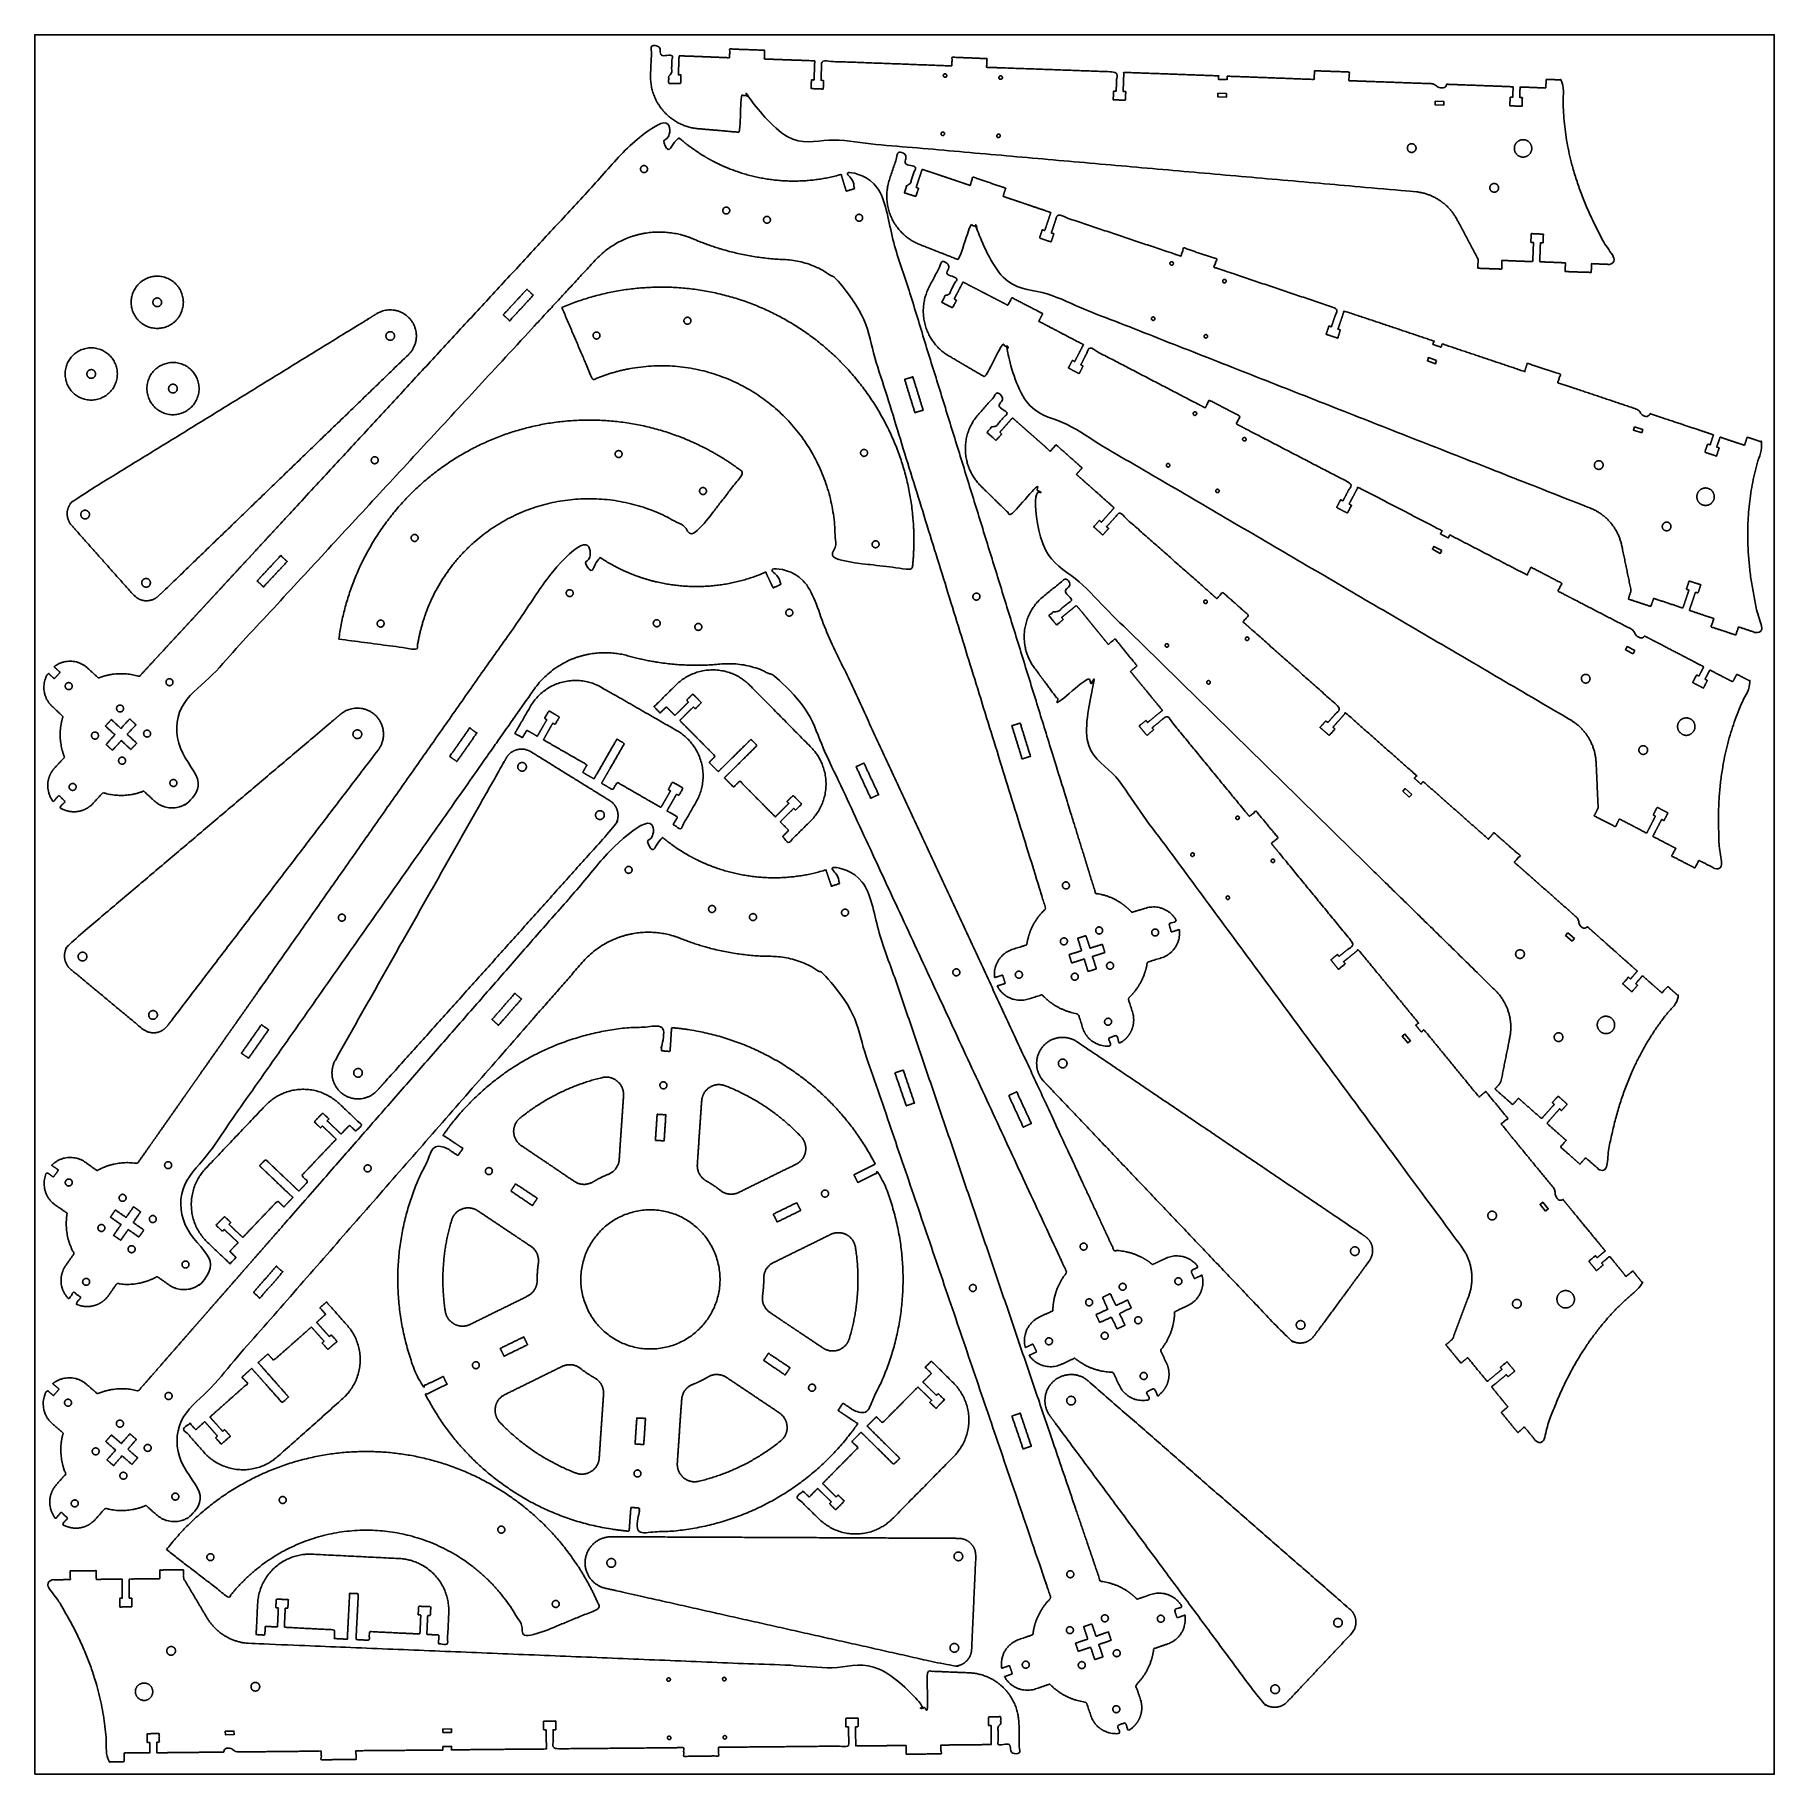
# Model space of a CAD drawing. Header units: millimetres. Extents: x 0 to 1000, y 0 to 1000.
import ezdxf

# ---------------------------------------------------------------- set-up
doc = ezdxf.new("R2010")
doc.units = ezdxf.units.MM
doc.header["$MEASUREMENT"] = 0
doc.layers.add('Corte', color=7, linetype='Continuous', true_color=0xffffff)
doc.layers.add('Marco', color=12, linetype='Continuous', true_color=0xc80000)

msp = doc.modelspace()

# ---------------------------------------------------------------- linework, layer by layer
at = {"layer": 'Corte'}
for points in [[(685.2, 966.2), (685.1, 964.2), (680.1, 964.4), (680.2, 966.4)], [(810, 959.6), (805, 959.8), (805.1, 961.8), (810.1, 961.6)], [(805.9, 812.8), (805.3, 810.9), (800.6, 812.5), (801.2, 814.4)], [(923.8, 771.2), (919.1, 772.7), (919.7, 774.6), (924.4, 773)], [(808.9, 703.6), (808, 701.8), (803.5, 704.2), (804.4, 705.9)], [(918.9, 644.2), (914.5, 646.5), (915.4, 648.3), (919.8, 646)], [(791.6, 563.2), (790.2, 561.8), (786.5, 565.1), (787.8, 566.6)], [(883.8, 478.9), (880.1, 482.2), (881.4, 483.7), (885.1, 480.4)], [(790.9, 421.7), (789.3, 420.4), (786.2, 424.3), (787.7, 425.5)], [(868.6, 323.7), (865.4, 327.6), (866.9, 328.8), (870.1, 325)], [(109.5, 24.7), (114.5, 24.8), (114.6, 22.8), (109.6, 22.7)], [(234.5, 23.9), (234.5, 25.9), (239.5, 26), (239.5, 24)]]:
    msp.add_lwpolyline(points, close=True, dxfattribs=at)
for points, weights, knots in [([(685.5, 976.2), (685.5, 975.2), (685.5, 974.2), (683, 974.3), (680.5, 974.4), (680.5, 975.4), (680.5, 976.4), (653.3, 977.4), (626.1, 978.4), (625.9, 972.9), (625.7, 967.4), (626.4, 967.4), (627.2, 967.4), (627.1, 964.9), (627, 962.4), (623.5, 962.5), (620, 962.6), (620.1, 965.1), (620.2, 967.6), (620.9, 967.6), (621.7, 967.6), (621.9, 973.1), (622.1, 978.6), (584.7, 980), (547.2, 981.3), (547.3, 983.8), (547.4, 986.3), (537.4, 986.7), (527.4, 987.1), (527.3, 984.6), (527.2, 982.1), (489.8, 983.5), (452.4, 984.9), (452.2, 979.4), (452, 973.9), (452.7, 973.8), (453.5, 973.8), (453.4, 971.3), (453.3, 968.8), (449.8, 968.9), (446.3, 969.1), (446.4, 971.6), (446.5, 974.1), (447.2, 974), (448, 974), (448.2, 979.5), (448.4, 985), (446.4, 985.1), (444.4, 985.2), (431.9, 985.6), (419.4, 986.1), (419.5, 988.6), (419.6, 991.1), (409.6, 991.5), (399.6, 991.8), (399.5, 989.3), (399.4, 986.8), (396.9, 986.9), (394.4, 987), (384.4, 987.4), (374.4, 987.8), (372.4, 987.8), (370.4, 987.9), (370.2, 982.4), (370, 976.9), (370.8, 976.9), (371.5, 976.9), (371.4, 974.4), (371.3, 971.9), (367.9, 972), (364.4, 972.1), (364.4, 974.6), (364.5, 977.1), (365.3, 977.1), (366, 977.1), (366.2, 982.6), (366.4, 988.1), (362.9, 988.2), (359.4, 988.3), (359.5, 990.8), (359.6, 993.3), (357.1, 993.4), (354.6, 993.5), (354.5, 991), (354.5, 988.5), (354.2, 982.8), (354, 977), (353, 948.5), (381.4, 946), (393.4, 945), (405.3, 943.9), (405.7, 954.5), (406.1, 965.2), (408.6, 965.1), (411.1, 965), (410.7, 954.2), (410.3, 943.5), (602, 926.6), (793.6, 909.8), (809.8, 908.3), (817.5, 894), (823.7, 882.4), (829.8, 870.8), (829.7, 868.3), (829.6, 865.8), (836.5, 865.5), (843.3, 865.3), (843.4, 867.8), (843.5, 870.3), (852.4, 869.9), (861.2, 869.6), (861.4, 875.1), (861.6, 880.6), (860.9, 880.6), (860.1, 880.7), (860.2, 883.2), (860.3, 885.7), (863.8, 885.5), (867.3, 885.4), (867.2, 882.9), (867.1, 880.4), (866.4, 880.4), (865.6, 880.5), (865.4, 875), (865.2, 869.5), (872.6, 869.2), (880, 868.9), (879.9, 866.4), (879.8, 863.9), (887.3, 863.6), (894.8, 863.4), (894.9, 865.9), (895, 868.4), (902.5, 868.1), (910, 867.8), (876.9, 919.1), (878.7, 969), (878.8, 971.5), (878.9, 974), (873.9, 974.2), (868.9, 974.4), (868.8, 971.9), (868.7, 969.4), (861.3, 969.7), (853.9, 970), (853.8, 967), (853.7, 964), (854.4, 963.9), (855.2, 963.9), (855.1, 961.4), (855, 958.9), (851.5, 959), (848, 959.2), (848.1, 961.7), (848.2, 964.2), (849, 964.1), (849.7, 964.1), (849.8, 967.1), (849.9, 970.1), (837.7, 970.6), (810.5, 971.6), (810.4, 970.6), (810.4, 969.6), (807.9, 969.7), (805.4, 969.8), (805.4, 970.8), (805.5, 971.8), (780.5, 972.7), (755.5, 973.6), (755.6, 976.1), (755.7, 978.6), (745.7, 979), (735.7, 979.3), (735.6, 976.8), (735.5, 974.3), (710.5, 975.3), (685.5, 976.2)], [1, 1, 1, 1, 1, 1, 1, 1, 1, 1, 1, 1, 1, 1, 1, 1, 1, 1, 1, 1, 1, 1, 1, 1, 1, 1, 1, 1, 1, 1, 1, 1, 1, 1, 1, 1, 1, 1, 1, 1, 1, 1, 1, 1, 1, 1, 1, 1, 1, 1, 1, 1, 1, 1, 1, 1, 1, 1, 1, 1, 1, 1, 1, 1, 1, 1, 1, 1, 1, 1, 1, 1, 1, 1, 1, 1, 1, 1, 1, 1, 1, 1, 1, 1, 1, 1, 1, 0.724766977294, 1, 1, 1, 1, 1, 1, 1, 1, 1, 1, 1, 0.878978668367, 1, 1, 1, 1, 1, 1, 1, 1, 1, 1, 1, 1, 1, 1, 1, 1, 1, 1, 1, 1, 1, 1, 1, 1, 1, 1, 1, 1, 1, 1, 1, 1, 1, 1, 1, 1, 1, 1, 1, 1, 1, 1, 1, 1, 1, 1, 1, 1, 1, 1, 1, 1, 1, 1, 1, 1, 1, 1, 1, 1, 1, 1, 1, 1, 1, 1, 1, 1, 1, 1, 1, 1, 1, 1, 1, 1, 1], [-299.52024, -299.52024, -299.52024, -297.52024, -297.52024, -292.52024, -292.52024, -290.52024, -290.52024, -236.02662, -236.02662, -220.00002, -220.00002, -218.50002, -218.50002, -215.30002, -215.30002, -208.30002, -208.30002, -205.10002, -205.10002, -203.60002, -203.60002, -187.57342, -187.57342, -112.66093, -112.66093, -107.66093, -107.66093, -97.66093, -97.66093, -92.66093, -92.66093, -17.74844, -17.74844, -1.72184, -1.72184, -0.22184, -0.22184, 2.97816, 2.97816, 9.97816, 9.97816, 13.17816, 13.17816, 14.67816, 14.67816, 30.70476, 30.70476, 34.70476, 34.70476, 86.15175, 86.15175, 91.15175, 91.15175, 101.15175, 101.15175, 106.15175, 106.15175, 118.72447, 118.72447, 157.69024, 157.69024, 161.69024, 161.69024, 177.71684, 177.71684, 179.21684, 179.21684, 182.41684, 182.41684, 189.41684, 189.41684, 192.61684, 192.61684, 194.11684, 194.11684, 210.14343, 210.14343, 217.90155, 217.90155, 222.90155, 222.90155, 227.90155, 227.90155, 232.90155, 232.90155, 244.38228, 244.38228, 289.98829, 289.98829, 314.03618, 314.03618, 315.89345, 315.89345, 320.89345, 320.89345, 322.77282, 322.77282, 707.56422, 707.56422, 737.38903, 737.38903, 763.67187, 763.67187, 768.67187, 768.67187, 782.34652, 782.34652, 787.34652, 787.34652, 805.06138, 805.06138, 821.08797, 821.08797, 822.58797, 822.58797, 825.78797, 825.78797, 832.78797, 832.78797, 835.98797, 835.98797, 837.48797, 837.48797, 853.51457, 853.51457, 868.3523, 868.3523, 873.3523, 873.3523, 888.35231, 888.35231, 893.35231, 893.35231, 908.35231, 908.35231, 1008.35231, 1008.35231, 1013.35231, 1013.35231, 1023.35231, 1023.35231, 1028.35231, 1028.35231, 1043.19005, 1043.19005, 1051.93183, 1051.93183, 1053.43183, 1053.43183, 1056.63183, 1056.63183, 1063.63183, 1063.63183, 1066.83183, 1066.83183, 1068.33183, 1068.33183, 1077.07361, 1077.07361, 1131.56723, 1131.56723, 1133.56723, 1133.56723, 1138.56723, 1138.56723, 1140.56723, 1140.56723, 1190.56724, 1190.56724, 1195.56724, 1195.56724, 1205.56724, 1205.56724, 1210.56724, 1210.56724, 1260.56724, 1260.56724, 1260.56724]), ([(523.3, 977.6), (524.3, 977.5), (524.3, 976.5), (524.3, 975.5), (523.3, 975.6), (522.3, 975.6), (522.3, 976.6), (522.3, 977.6), (523.3, 977.6)], [1, 0.707106781187, 1, 0.707106781187, 1, 0.707106781187, 1, 0.707106851018, 0.999999860338], [-6.28319, -6.28319, -6.28319, -4.71239, -4.71239, -3.14159, -3.14159, -1.5708, -1.5708, 0, 0, 0]), ([(555.3, 976.4), (556.3, 976.3), (556.3, 975.3), (556.2, 974.3), (555.2, 974.4), (554.2, 974.4), (554.3, 975.4), (554.3, 976.4), (555.3, 976.4)], [1, 0.707106781187, 1, 0.707106781187, 1, 0.707106781187, 1, 0.707106851018, 0.999999860338], [0, 0, 0, 1.5708, 1.5708, 3.14159, 3.14159, 4.71239, 4.71239, 6.28319, 6.28319, 6.28319]), ([(557.9, 454.6), (555.6, 453.9), (553.3, 453.2), (559, 441.9), (571.1, 445.6), (575.1, 446.9), (579.1, 448.1), (587.6, 438.9), (599.9, 437.1), (601.2, 433.1), (602.4, 429.1), (606.2, 417), (618.7, 418.7), (618, 421), (617.3, 423.3), (619.7, 424), (622.1, 424.8), (622.8, 422.5), (623.5, 420.2), (634.8, 425.9), (631.1, 438), (629.8, 442), (628.6, 446), (637.8, 454.5), (639.6, 466.8), (643.6, 468.1), (647.6, 469.3), (659.7, 473), (658, 485.6), (655.7, 484.9), (653.4, 484.2), (652.7, 486.6), (651.9, 489), (654.2, 489.7), (656.5, 490.4), (650.8, 501.7), (638.7, 497.9), (634.7, 496.7), (630.7, 495.5), (622.2, 504.7), (609.9, 506.4), (544.9, 716.2), (480, 925.9), (474.3, 923.2), (468.3, 921.1), (469.8, 916.4), (471.3, 911.6), (468.9, 910.8), (466.5, 910.1), (465, 914.9), (463.6, 919.7), (439.1, 912.7), (414.2, 918.4), (389.4, 924), (370.3, 940.8), (366.9, 937.1), (363.5, 933.5), (361.7, 935.2), (359.8, 936.9), (363.2, 940.5), (366.6, 944.2), (362.1, 948.6), (358.2, 953.5), (209.1, 792.3), (60.1, 631.1), (48.2, 634.8), (36.6, 630.2), (33.5, 633), (30.4, 635.9), (21.1, 644.5), (11.1, 636.7), (12.8, 635.1), (14.6, 633.5), (12.9, 631.6), (11.2, 629.8), (9.4, 631.4), (7.7, 633.1), (0.7, 622.4), (10.1, 613.8), (13.1, 611), (16.2, 608.1), (12.5, 596.2), (17.1, 584.7), (14.3, 581.6), (11.4, 578.5), (2.8, 569.2), (10.6, 559.2), (12.2, 560.9), (13.8, 562.7), (15.7, 561), (17.5, 559.3), (15.9, 557.5), (14.2, 555.8), (24.9, 548.8), (33.5, 558.1), (36.3, 561.2), (39.1, 564.3), (51.1, 560.6), (62.6, 565.2), (65.7, 562.4), (68.8, 559.5), (78.1, 550.9), (88.1, 558.7), (86.4, 560.3), (84.6, 561.9), (86.3, 563.7), (88, 565.6), (89.8, 564), (91.5, 562.3), (98.5, 572.9), (89.2, 581.5), (86.1, 584.4), (83, 587.2), (86.7, 599.1), (82.1, 610.7), (202.2, 740.6), (322.4, 870.6), (346.4, 896.5), (378.9, 882.5), (391.2, 877.2), (404.2, 874.3), (417.3, 871.3), (430.7, 870.8), (466, 869.4), (476.5, 835.6), (528.9, 666.6), (581.2, 497.6), (572, 489.1), (570.3, 476.8), (566.3, 475.5), (562.3, 474.3), (550.2, 470.5), (551.8, 458), (554.1, 458.7), (556.4, 459.4), (557.2, 457), (557.9, 454.6)], [1, 1, 1, 0.763762615826, 1, 1, 1, 0.941922342149, 0.999999972434, 0.999999972434, 0.999999972434, 0.763762594772, 0.999999972434, 0.999999972434, 0.999999972434, 0.999999972434, 0.999999972434, 0.999999972434, 0.999999972434, 0.763762594772, 0.999999972434, 0.999999972434, 0.999999972434, 0.9419223024, 0.999999972434, 0.999999972434, 0.999999972434, 0.763762594772, 0.999999972434, 0.999999972434, 0.999999972434, 0.999999972434, 0.999999972434, 0.999999972434, 0.999999972434, 0.763762594773, 0.999999972434, 0.999999972434, 0.999999972434, 0.941922302401, 0.999999972434, 0.999999972434, 0.999999972434, 0.998030861432, 0.999999972434, 0.999999972434, 0.999999972434, 0.999999972434, 0.999999972434, 0.999999972434, 0.999999972434, 0.969085802273, 0.999999972434, 0.969085802273, 0.999999972434, 0.999999972434, 0.999999972434, 0.999999972434, 0.999999972434, 0.999999972434, 0.999999972434, 0.998030861432, 0.999999972434, 0.999999972434, 0.999999972434, 0.941922302401, 0.999999972434, 0.999999972434, 0.999999972434, 0.763762594773, 0.999999972434, 0.999999972434, 0.999999972434, 0.999999972434, 0.999999972434, 0.999999972434, 0.999999972434, 0.763762594772, 0.999999972434, 0.999999972434, 0.999999972434, 0.9419223024, 0.999999972434, 0.999999972434, 0.999999972434, 0.763762594772, 0.999999972434, 0.999999972434, 0.999999972434, 0.999999972434, 0.999999972434, 0.999999972434, 0.999999972434, 0.763762594772, 0.999999972434, 0.999999972434, 0.999999972434, 0.941922342149, 1, 1, 1, 0.763762672149, 0.999999887353, 0.999999887353, 0.999999887353, 0.999999887353, 0.999999887353, 0.999999887353, 0.999999887353, 0.763762529791, 0.999999887353, 0.999999887353, 0.999999887353, 0.941922222261, 0.999999887353, 0.999999887353, 0.999999887353, 0.816345014928, 0.999999887353, 0.995768970997, 0.999999887353, 0.995768970997, 0.999999887353, 0.816345014928, 0.999999887353, 0.999999887353, 0.999999887353, 0.941922222261, 0.999999887353, 0.999999887353, 0.999999887353, 0.763762586114, 0.999999774707, 0.999999774707, 0.999999774707, 0.999999774707, 0.999999774707], [-4163.65129, -4163.65129, -4163.65129, -4158.86109, -4158.86109, -4138.00157, -4138.00157, -4129.62435, -4129.62435, -4106.67067, -4106.67067, -4098.29345, -4098.29345, -4077.43392, -4077.43392, -4072.64372, -4072.64372, -4067.64372, -4067.64372, -4062.85352, -4062.85352, -4041.99399, -4041.99399, -4033.61677, -4033.61677, -4010.66309, -4010.66309, -4002.28587, -4002.28587, -3981.42634, -3981.42634, -3976.63614, -3976.63614, -3971.63614, -3971.63614, -3966.84595, -3966.84595, -3945.98642, -3945.98642, -3937.6092, -3937.6092, -3914.65552, -3914.65552, -3471.17367, -3471.17367, -3458.62055, -3458.62055, -3388.6952, -3388.6952, -3383.6952, -3383.6952, -3313.77107, -3313.77107, -3263.91144, -3263.91144, -3214.05181, -3214.05181, -3144.12768, -3144.12768, -3139.12768, -3139.12768, -3069.20232, -3069.20232, -3056.64921, -3056.64921, -2613.16736, -2613.16736, -2590.21368, -2590.21368, -2581.83646, -2581.83646, -2560.97693, -2560.97693, -2556.18673, -2556.18673, -2551.18673, -2551.18673, -2546.39653, -2546.39653, -2525.53701, -2525.53701, -2517.15979, -2517.15979, -2494.20611, -2494.20611, -2485.82888, -2485.82888, -2464.96936, -2464.96936, -2460.17916, -2460.17916, -2455.17916, -2455.17916, -2450.38896, -2450.38896, -2429.52943, -2429.52943, -2421.15221, -2421.15221, -2398.19853, -2398.19853, -2389.82131, -2389.82131, -2368.96178, -2368.96178, -2364.17159, -2364.17159, -2359.17159, -2359.17159, -2354.38139, -2354.38139, -2333.52186, -2333.52186, -2325.14464, -2325.14464, -2302.19096, -2302.19096, -1940.45861, -1940.45861, -1878.88441, -1878.88441, -1848.05238, -1848.05238, -1817.22035, -1817.22035, -1755.64615, -1755.64615, -1393.9138, -1393.9138, -1370.96012, -1370.96012, -1362.5829, -1362.5829, -1341.72338, -1341.72338, -1336.93318, -1336.93318, -1331.93318, -1331.93318, -1331.93318]), ([(522, 942.1), (521, 942.1), (521, 943.1), (521.1, 944.1), (522.1, 944.1), (523.1, 944.1), (523, 943.1), (523, 942.1), (522, 942.1)], [1, 0.707106781187, 1, 0.707106781187, 1, 0.707106781187, 1, 0.707106781187, 1], [0, 0, 0, 1.5708, 1.5708, 3.14159, 3.14159, 4.71239, 4.71239, 6.28319, 6.28319, 6.28319]), ([(554, 940.9), (553, 940.9), (553, 941.9), (553.1, 942.9), (554.1, 942.9), (555.1, 942.9), (555, 941.9), (555, 940.9), (554, 940.9)], [0.999999860338, 0.707106851018, 1, 0.707106781187, 1, 0.707106781187, 1, 0.707106781187, 1], [-6.28319, -6.28319, -6.28319, -4.71239, -4.71239, -3.14159, -3.14159, -1.5708, -1.5708, 0, 0, 0]), ([(809.1, 822.3), (808.8, 821.4), (808.5, 820.4), (806.1, 821.2), (803.7, 822), (804.1, 823), (804.4, 823.9), (778.6, 832.6), (752.7, 841.2), (751, 836), (749.2, 830.8), (749.9, 830.6), (750.6, 830.3), (749.8, 828), (749.1, 825.6), (745.7, 826.7), (742.4, 827.8), (743.2, 830.2), (744, 832.6), (744.7, 832.3), (745.4, 832.1), (747.2, 837.3), (748.9, 842.5), (713.4, 854.4), (677.9, 866.4), (678.7, 868.7), (679.5, 871.1), (670, 874.3), (660.5, 877.5), (659.7, 875.1), (659, 872.7), (623.4, 884.6), (587.9, 896.6), (586.2, 891.4), (584.4, 886.1), (585.1, 885.9), (585.9, 885.7), (585.1, 883.3), (584.3, 880.9), (580.9, 882), (577.6, 883.2), (578.4, 885.5), (579.2, 887.9), (579.9, 887.7), (580.6, 887.4), (582.4, 892.6), (584.1, 897.8), (582.2, 898.5), (580.4, 899.1), (568.5, 903.1), (556.7, 907.1), (557.4, 909.4), (558.2, 911.8), (548.8, 915), (539.3, 918.2), (538.5, 915.8), (537.7, 913.4), (535.3, 914.2), (533, 915), (523.5, 918.2), (514, 921.4), (512.1, 922), (510.2, 922.7), (508.4, 917.5), (506.7, 912.2), (507.4, 912), (508.1, 911.8), (507.3, 909.4), (506.5, 907), (503.2, 908.1), (499.9, 909.2), (500.7, 911.6), (501.5, 914), (502.2, 913.7), (502.9, 913.5), (504.7, 918.7), (506.4, 923.9), (503.1, 925.1), (499.8, 926.2), (500.6, 928.5), (501.4, 930.9), (499, 931.7), (496.6, 932.5), (495.8, 930.1), (495, 927.8), (493.2, 922.3), (491.4, 916.9), (482.3, 889.8), (508.8, 879.4), (520, 875), (531.2, 870.6), (534.6, 880.7), (538, 890.8), (540.4, 890), (542.7, 889.2), (539.3, 879), (535.9, 868.8), (714.9, 798.4), (894, 728), (909.2, 722.1), (912.4, 706.1), (915.1, 693.2), (917.7, 680.4), (916.9, 678), (916.1, 675.6), (922.6, 673.5), (929.1, 671.3), (929.9, 673.7), (930.7, 676), (939.1, 673.2), (947.5, 670.4), (949.2, 675.6), (951, 680.8), (950.2, 681), (949.5, 681.3), (950.3, 683.7), (951.1, 686), (954.4, 684.9), (957.8, 683.8), (957, 681.4), (956.2, 679.1), (955.5, 679.3), (954.7, 679.5), (953, 674.3), (951.2, 669.1), (958.3, 666.7), (965.3, 664.4), (964.5, 662), (963.7, 659.6), (970.8, 657.3), (977.9, 654.9), (978.7, 657.2), (979.5, 659.6), (986.6, 657.2), (993.8, 654.8), (976.5, 713.4), (992.4, 760.8), (993.2, 763.1), (994, 765.5), (989.3, 767.1), (984.5, 768.7), (983.7, 766.3), (982.9, 764), (975.9, 766.3), (968.9, 768.7), (967.9, 765.8), (966.9, 763), (967.7, 762.8), (968.4, 762.5), (967.6, 760.1), (966.8, 757.8), (963.5, 758.9), (960.1, 760), (960.9, 762.4), (961.7, 764.7), (962.4, 764.5), (963.2, 764.3), (964.1, 767.1), (965.1, 770), (953.5, 773.9), (927.6, 782.5), (927.3, 781.6), (927, 780.6), (924.6, 781.4), (922.2, 782.2), (922.6, 783.2), (922.9, 784.1), (899.2, 792.1), (875.5, 800), (876.3, 802.4), (877.1, 804.8), (867.6, 808), (858.1, 811.1), (857.3, 808.8), (856.5, 806.4), (832.8, 814.4), (809.1, 822.3)], [1, 1, 1, 1, 1, 1, 1, 1, 1, 1, 1, 1, 1, 1, 1, 1, 1, 1, 1, 1, 1, 1, 1, 1, 1, 1, 1, 1, 1, 1, 1, 1, 1, 1, 1, 1, 1, 1, 1, 1, 1, 1, 1, 1, 1, 1, 1, 1, 1, 1, 1, 1, 1, 1, 1, 1, 1, 1, 1, 1, 1, 1, 1, 1, 1, 1, 1, 1, 1, 1, 1, 1, 1, 1, 1, 1, 1, 1, 1, 1, 1, 1, 1, 1, 1, 1, 1, 0.724766977294, 1, 1, 1, 1, 1, 1, 1, 1, 1, 1, 1, 0.878978668367, 1, 1, 1, 1, 1, 1, 1, 1, 1, 1, 1, 1, 1, 1, 1, 1, 1, 1, 1, 1, 1, 1, 1, 1, 1, 1, 1, 1, 1, 1, 1, 1, 1, 1, 1, 1, 1, 1, 1, 1, 1, 1, 1, 1, 1, 1, 1, 1, 1, 1, 1, 1, 1, 1, 1, 1, 1, 1, 1, 1, 1, 1, 1, 1, 1, 1, 1, 1, 1, 1, 1, 1, 1, 1, 1, 1, 1], [-299.52024, -299.52024, -299.52024, -297.52024, -297.52024, -292.52024, -292.52024, -290.52024, -290.52024, -236.02662, -236.02662, -220.00002, -220.00002, -218.50002, -218.50002, -215.30002, -215.30002, -208.30002, -208.30002, -205.10002, -205.10002, -203.60002, -203.60002, -187.57342, -187.57342, -112.66093, -112.66093, -107.66093, -107.66093, -97.66093, -97.66093, -92.66093, -92.66093, -17.74844, -17.74844, -1.72184, -1.72184, -0.22184, -0.22184, 2.97816, 2.97816, 9.97816, 9.97816, 13.17816, 13.17816, 14.67816, 14.67816, 30.70476, 30.70476, 34.70476, 34.70476, 86.15175, 86.15175, 91.15175, 91.15175, 101.15175, 101.15175, 106.15175, 106.15175, 118.72447, 118.72447, 157.69024, 157.69024, 161.69024, 161.69024, 177.71684, 177.71684, 179.21684, 179.21684, 182.41684, 182.41684, 189.41684, 189.41684, 192.61684, 192.61684, 194.11684, 194.11684, 210.14343, 210.14343, 217.90155, 217.90155, 222.90155, 222.90155, 227.90155, 227.90155, 232.90155, 232.90155, 244.38228, 244.38228, 289.98829, 289.98829, 314.03618, 314.03618, 315.89345, 315.89345, 320.89345, 320.89345, 322.77282, 322.77282, 707.56422, 707.56422, 737.38903, 737.38903, 763.67187, 763.67187, 768.67187, 768.67187, 782.34652, 782.34652, 787.34652, 787.34652, 805.06138, 805.06138, 821.08797, 821.08797, 822.58797, 822.58797, 825.78797, 825.78797, 832.78797, 832.78797, 835.98797, 835.98797, 837.48797, 837.48797, 853.51457, 853.51457, 868.3523, 868.3523, 873.3523, 873.3523, 888.35231, 888.35231, 893.35231, 893.35231, 908.35231, 908.35231, 1008.35231, 1008.35231, 1013.35231, 1013.35231, 1023.35231, 1023.35231, 1028.35231, 1028.35231, 1043.19005, 1043.19005, 1051.93183, 1051.93183, 1053.43183, 1053.43183, 1056.63183, 1056.63183, 1063.63183, 1063.63183, 1066.83183, 1066.83183, 1068.33183, 1068.33183, 1077.07361, 1077.07361, 1131.56723, 1131.56723, 1133.56723, 1133.56723, 1138.56723, 1138.56723, 1140.56723, 1140.56723, 1190.56724, 1190.56724, 1195.56724, 1195.56724, 1205.56724, 1205.56724, 1210.56724, 1210.56724, 1260.56724, 1260.56724, 1260.56724]), ([(794.1, 934.7), (793.9, 932.2), (791.4, 932.4), (788.9, 932.5), (789.1, 935), (789.2, 937.5), (791.7, 937.4), (794.2, 937.2), (794.1, 934.7)], [1, 0.707106781187, 1, 0.707106781187, 1, 0.707106781187, 1, 0.707106781187, 1], [-1458.93573, -1458.93573, -1458.93573, -1455.00874, -1455.00874, -1451.08175, -1451.08175, -1447.15476, -1447.15476, -1443.22777, -1443.22777, -1443.22777]), ([(855.4, 929.7), (850.4, 929.9), (850.6, 934.9), (850.8, 939.9), (855.8, 939.7), (860.8, 939.5), (860.6, 934.5), (860.4, 929.5), (855.4, 929.7)], [1, 0.707106781187, 1, 0.707106781187, 1, 0.707106781187, 1, 0.707106781187, 1], [-6.28319, -6.28319, -6.28319, -4.71239, -4.71239, -3.14159, -3.14159, -1.5708, -1.5708, 0, 0, 0]), ([(351.6, 924.3), (353.1, 922.9), (351.7, 921.4), (350.4, 920), (348.9, 921.3), (347.4, 922.7), (348.8, 924.2), (350.1, 925.6), (351.6, 924.3)], [1, 0.707106781187, 1, 0.707106781187, 1, 0.707106781187, 1, 0.707106781187, 1], [-7278.80929, -7278.80929, -7278.80929, -7275.6677, -7275.6677, -7272.5261, -7272.5261, -7269.38451, -7269.38451, -7266.24292, -7266.24292, -7266.24292]), ([(841.5, 911.9), (841.4, 909.4), (838.9, 909.5), (836.4, 909.6), (836.5, 912.1), (836.6, 914.6), (839.1, 914.5), (841.6, 914.4), (841.5, 911.9)], [1, 0.707106781187, 1, 0.707106781187, 1, 0.707106781187, 1, 0.707106781187, 1], [-1443.22777, -1443.22777, -1443.22777, -1439.30078, -1439.30078, -1435.37379, -1435.37379, -1431.4468, -1431.4468, -1427.51981, -1427.51981, -1427.51981]), ([(395.9, 900.1), (397, 901.7), (398.6, 900.6), (400.3, 899.5), (399.2, 897.9), (398.1, 896.2), (396.4, 897.3), (394.8, 898.4), (395.9, 900.1)], [0.999999860338, 0.707106851018, 1, 0.707106781187, 1, 0.707106781187, 1, 0.707106781187, 1], [-12.56637, -12.56637, -12.56637, -9.42478, -9.42478, -6.28319, -6.28319, -3.14159, -3.14159, 0, 0, 0]), ([(422.9, 893.9), (423.2, 892), (421.2, 891.7), (419.2, 891.4), (419, 893.4), (418.7, 895.4), (420.7, 895.6), (422.6, 895.9), (422.9, 893.9)], [0.999999860338, 0.707106851018, 1, 0.707106781187, 1, 0.707106781187, 1, 0.707106781187, 1], [-12.56637, -12.56637, -12.56637, -9.42478, -9.42478, -6.28319, -6.28319, -3.14159, -3.14159, 0, 0, 0]), ([(473.3, 896.7), (475.2, 897.3), (475.8, 895.4), (476.4, 893.4), (474.5, 892.9), (472.6, 892.3), (472, 894.2), (471.4, 896.1), (473.3, 896.7)], [1, 0.707106781187, 1, 0.707106781187, 1, 0.707106781187, 1, 0.707106781187, 1], [-7116.24292, -7116.24292, -7116.24292, -7113.10133, -7113.10133, -7109.95973, -7109.95973, -7106.81814, -7106.81814, -7103.67655, -7103.67655, -7103.67655]), ([(70.4, 831.2), (85.4, 831.2), (85.4, 846.2), (85.4, 861.2), (70.4, 861.2), (55.4, 861.2), (55.4, 846.2), (55.4, 831.2), (70.4, 831.2)], [1, 0.707106781187, 1, 0.707106781187, 1, 0.707106781187, 1, 0.707106781187, 1], [0, 0, 0, 23.56194, 23.56194, 47.12389, 47.12389, 70.68583, 70.68583, 94.24778, 94.24778, 94.24778]), ([(813.5, 712.5), (813, 711.6), (812.6, 710.7), (810.4, 711.9), (808.1, 713), (808.6, 713.9), (809.1, 714.8), (784.9, 727.4), (760.7, 739.9), (758.2, 735), (755.6, 730.2), (756.3, 729.8), (757, 729.5), (755.8, 727.3), (754.7, 725), (751.5, 726.6), (748.4, 728.3), (749.6, 730.5), (750.7, 732.7), (751.4, 732.4), (752.1, 732), (754.6, 736.9), (757.1, 741.8), (723.9, 759), (690.7, 776.3), (691.8, 778.5), (693, 780.7), (684.1, 785.3), (675.2, 790), (674.1, 787.7), (672.9, 785.5), (639.7, 802.8), (606.4, 820.1), (603.9, 815.2), (601.4, 810.3), (602, 809.9), (602.7, 809.6), (601.6, 807.4), (600.4, 805.2), (597.3, 806.8), (594.2, 808.4), (595.3, 810.6), (596.5, 812.8), (597.2, 812.5), (597.8, 812.1), (600.4, 817), (602.9, 821.9), (601.1, 822.8), (599.3, 823.7), (588.3, 829.5), (577.2, 835.3), (578.3, 837.5), (579.5, 839.7), (570.6, 844.3), (561.7, 848.9), (560.6, 846.7), (559.4, 844.5), (557.2, 845.6), (555, 846.8), (546.1, 851.4), (537.2, 856), (535.5, 856.9), (533.7, 857.9), (531.1, 853), (528.6, 848.1), (529.3, 847.7), (529.9, 847.4), (528.8, 845.2), (527.6, 843), (524.5, 844.6), (521.4, 846.2), (522.6, 848.4), (523.7, 850.6), (524.4, 850.3), (525.1, 849.9), (527.6, 854.8), (530.1, 859.7), (527, 861.3), (523.9, 862.9), (525.1, 865.1), (526.2, 867.4), (524, 868.5), (521.8, 869.7), (520.6, 867.5), (519.5, 865.2), (516.8, 860.1), (514.2, 855), (501, 829.7), (525.6, 815.3), (536, 809.2), (546.4, 803.2), (551.3, 812.6), (556.2, 822), (558.4, 820.9), (560.6, 819.7), (555.7, 810.2), (550.7, 800.6), (716.8, 703.4), (882.8, 606.2), (896.8, 598), (897.6, 581.7), (898.2, 568.6), (898.8, 555.5), (897.7, 553.3), (896.5, 551), (902.6, 547.9), (908.7, 544.7), (909.8, 547), (911, 549.2), (918.8, 545.1), (926.7, 541), (929.2, 545.9), (931.7, 550.8), (931.1, 551.1), (930.4, 551.5), (931.6, 553.7), (932.7, 555.9), (935.8, 554.3), (938.9, 552.7), (937.8, 550.5), (936.6, 548.2), (936, 548.6), (935.3, 548.9), (932.8, 544.1), (930.2, 539.2), (936.8, 535.7), (943.4, 532.3), (942.2, 530.1), (941.1, 527.9), (947.7, 524.4), (954.4, 521), (955.6, 523.2), (956.7, 525.4), (963.4, 522), (970, 518.5), (962, 579), (985.1, 623.4), (986.2, 625.6), (987.4, 627.8), (982.9, 630.1), (978.5, 632.4), (977.3, 630.2), (976.2, 628), (969.6, 631.4), (963, 634.8), (961.6, 632.2), (960.2, 629.5), (960.9, 629.2), (961.6, 628.8), (960.4, 626.6), (959.3, 624.4), (956.2, 626), (953.1, 627.6), (954.2, 629.8), (955.4, 632), (956, 631.7), (956.7, 631.3), (958.1, 634), (959.5, 636.7), (948.6, 642.3), (924.4, 654.9), (924, 654), (923.5, 653.1), (921.3, 654.3), (919.1, 655.4), (919.5, 656.3), (920, 657.2), (897.8, 668.7), (875.6, 680.2), (876.8, 682.4), (877.9, 684.7), (869, 689.3), (860.2, 693.9), (859, 691.7), (857.9, 689.4), (835.7, 701), (813.5, 712.5)], [1, 1, 1, 1, 1, 1, 1, 1, 1, 1, 1, 1, 1, 1, 1, 1, 1, 1, 1, 1, 1, 1, 1, 1, 1, 1, 1, 1, 1, 1, 1, 1, 1, 1, 1, 1, 1, 1, 1, 1, 1, 1, 1, 1, 1, 1, 1, 1, 1, 1, 1, 1, 1, 1, 1, 1, 1, 1, 1, 1, 1, 1, 1, 1, 1, 1, 1, 1, 1, 1, 1, 1, 1, 1, 1, 1, 1, 1, 1, 1, 1, 1, 1, 1, 1, 1, 1, 0.724766977294, 1, 1, 1, 1, 1, 1, 1, 1, 1, 1, 1, 0.878978668367, 1, 1, 1, 1, 1, 1, 1, 1, 1, 1, 1, 1, 1, 1, 1, 1, 1, 1, 1, 1, 1, 1, 1, 1, 1, 1, 1, 1, 1, 1, 1, 1, 1, 1, 1, 1, 1, 1, 1, 1, 1, 1, 1, 1, 1, 1, 1, 1, 1, 1, 1, 1, 1, 1, 1, 1, 1, 1, 1, 1, 1, 1, 1, 1, 1, 1, 1, 1, 1, 1, 1, 1, 1, 1, 1, 1, 1], [-299.52024, -299.52024, -299.52024, -297.52024, -297.52024, -292.52024, -292.52024, -290.52024, -290.52024, -236.02662, -236.02662, -220.00002, -220.00002, -218.50002, -218.50002, -215.30002, -215.30002, -208.30002, -208.30002, -205.10002, -205.10002, -203.60002, -203.60002, -187.57342, -187.57342, -112.66093, -112.66093, -107.66093, -107.66093, -97.66093, -97.66093, -92.66093, -92.66093, -17.74844, -17.74844, -1.72184, -1.72184, -0.22184, -0.22184, 2.97816, 2.97816, 9.97816, 9.97816, 13.17816, 13.17816, 14.67816, 14.67816, 30.70476, 30.70476, 34.70476, 34.70476, 86.15175, 86.15175, 91.15175, 91.15175, 101.15175, 101.15175, 106.15175, 106.15175, 118.72447, 118.72447, 157.69024, 157.69024, 161.69024, 161.69024, 177.71684, 177.71684, 179.21684, 179.21684, 182.41684, 182.41684, 189.41684, 189.41684, 192.61684, 192.61684, 194.11684, 194.11684, 210.14343, 210.14343, 217.90155, 217.90155, 222.90155, 222.90155, 227.90155, 227.90155, 232.90155, 232.90155, 244.38228, 244.38228, 289.98829, 289.98829, 314.03618, 314.03618, 315.89345, 315.89345, 320.89345, 320.89345, 322.77282, 322.77282, 707.56422, 707.56422, 737.38903, 737.38903, 763.67187, 763.67187, 768.67187, 768.67187, 782.34652, 782.34652, 787.34652, 787.34652, 805.06138, 805.06138, 821.08797, 821.08797, 822.58797, 822.58797, 825.78797, 825.78797, 832.78797, 832.78797, 835.98797, 835.98797, 837.48797, 837.48797, 853.51457, 853.51457, 868.3523, 868.3523, 873.3523, 873.3523, 888.35231, 888.35231, 893.35231, 893.35231, 908.35231, 908.35231, 1008.35231, 1008.35231, 1013.35231, 1013.35231, 1023.35231, 1023.35231, 1028.35231, 1028.35231, 1043.19005, 1043.19005, 1051.93183, 1051.93183, 1053.43183, 1053.43183, 1056.63183, 1056.63183, 1063.63183, 1063.63183, 1066.83183, 1066.83183, 1068.33183, 1068.33183, 1077.07361, 1077.07361, 1131.56723, 1131.56723, 1133.56723, 1133.56723, 1138.56723, 1138.56723, 1140.56723, 1140.56723, 1190.56724, 1190.56724, 1195.56724, 1195.56724, 1205.56724, 1205.56724, 1210.56724, 1210.56724, 1260.56724, 1260.56724, 1260.56724]), ([(653.9, 869.5), (654.9, 869.2), (654.5, 868.2), (654.2, 867.3), (653.3, 867.6), (652.3, 867.9), (652.6, 868.9), (653, 869.8), (653.9, 869.5)], [1, 0.707106781187, 1, 0.707106781187, 1, 0.707106781187, 1, 0.707106851018, 0.999999860338], [-6.28319, -6.28319, -6.28319, -4.71239, -4.71239, -3.14159, -3.14159, -1.5708, -1.5708, 0, 0, 0]), ([(303, 843.2), (311.9, 822.4), (320.8, 801.6), (373.9, 824.4), (420.1, 789.8), (466.3, 755.2), (459.5, 697.9), (482, 695.2), (504.4, 692.5), (514.3, 775.8), (447.2, 826), (380.1, 876.2), (303, 843.2)], [1, 1, 1, 0.866025403784, 1, 0.866025403784, 1, 1, 1, 0.866025403784, 1, 0.866025403784, 1], [1216.65288, 1216.65288, 1216.65288, 1230.90796, 1230.90796, 1335.62772, 1335.62772, 1440.34747, 1440.34747, 1454.60255, 1454.60255, 1606.68416, 1606.68416, 1758.76577, 1758.76577, 1758.76577]), ([(684.3, 859.3), (685.2, 859), (684.9, 858.1), (684.6, 857.1), (683.6, 857.4), (682.7, 857.7), (683, 858.7), (683.3, 859.6), (684.3, 859.3)], [1, 0.707106781187, 1, 0.707106781187, 1, 0.707106781187, 1, 0.707106851018, 0.999999860338], [0, 0, 0, 1.5708, 1.5708, 3.14159, 3.14159, 4.71239, 4.71239, 6.28319, 6.28319, 6.28319]), ([(214.8, 816.1), (220, 821.1), (219.3, 828.4), (217.7, 843.3), (202.8, 841.8), (199.4, 841.4), (196.5, 839.6), (109.9, 786.3), (23.4, 733.1), (19.4, 730.6), (18.7, 726), (18.1, 721.4), (21.2, 717.9), (39, 697.9), (56.8, 677.9), (59.6, 674.8), (63.9, 674.6), (68.1, 674.5), (71.2, 677.4), (143, 746.7), (214.8, 816.1)], [0.856692353017, 0.832112998713, 1, 0.707106781187, 1, 0.913749064523, 0.878296327112, 0.878296327112, 0.878296327112, 0.795826809441, 0.878296327112, 0.795826809441, 0.878296327112, 0.878296327112, 0.878296327112, 0.808066329689, 0.878296327112, 0.808066329689, 0.878296327112, 0.878296327112, 0.878296327112], [553.7066, 553.7066, 553.7066, 567.21236, 567.21236, 590.7743, 590.7743, 597.7128, 597.7128, 800.98306, 800.98306, 809.7194, 809.7194, 818.45574, 818.45574, 871.97642, 871.97642, 880.02878, 880.02878, 888.08114, 888.08114, 1087.67207, 1087.67207, 1087.67207]), ([(70.4, 843.7), (67.9, 843.7), (67.9, 846.2), (67.9, 848.7), (70.4, 848.7), (72.9, 848.7), (72.9, 846.2), (72.9, 843.7), (70.4, 843.7)], [1, 0.707106781187, 1, 0.707106781187, 1, 0.707106781187, 1, 0.707106781187, 1], [94.24778, 94.24778, 94.24778, 98.17477, 98.17477, 102.10176, 102.10176, 106.02875, 106.02875, 109.95574, 109.95574, 109.95574]), ([(375, 833.6), (373, 833.9), (373.2, 835.8), (373.5, 837.8), (375.5, 837.6), (377.4, 837.4), (377.2, 835.4), (377, 833.4), (375, 833.6)], [1, 0.707106781187, 1, 0.707106781187, 1, 0.707106781187, 1, 0.707106781187, 1], [0, 0, 0, 3.14159, 3.14159, 6.28319, 6.28319, 9.42478, 9.42478, 12.56637, 12.56637, 12.56637]), ([(642.6, 835.9), (641.7, 836.2), (642, 837.1), (642.3, 838.1), (643.3, 837.7), (644.2, 837.4), (643.9, 836.5), (643.6, 835.5), (642.6, 835.9)], [1, 0.707106781187, 1, 0.707106781187, 1, 0.707106781187, 1, 0.707106781187, 1], [0, 0, 0, 1.5708, 1.5708, 3.14159, 3.14159, 4.71239, 4.71239, 6.28319, 6.28319, 6.28319]), ([(21.9, 815.7), (11.2, 805.1), (21.8, 794.4), (32.4, 783.8), (43, 794.4), (53.7, 804.9), (43.1, 815.6), (32.5, 826.2), (21.9, 815.7)], [1, 0.707106781187, 1, 0.707106781187, 1, 0.707106781187, 1, 0.707106781187, 1], [0, 0, 0, 23.56194, 23.56194, 47.12389, 47.12389, 70.68583, 70.68583, 94.24778, 94.24778, 94.24778]), ([(206.8, 827.1), (207.1, 824.6), (204.6, 824.4), (202.1, 824.1), (201.9, 826.6), (201.6, 829.1), (204.1, 829.3), (206.6, 829.6), (206.8, 827.1)], [1, 0.707106781187, 1, 0.707106781187, 1, 0.707106781187, 1, 0.707106781187, 1], [48.03937, 48.03937, 48.03937, 51.96636, 51.96636, 55.89335, 55.89335, 59.82034, 59.82034, 63.74733, 63.74733, 63.74733]), ([(322.7, 825.1), (320.7, 825.4), (321, 827.4), (321.2, 829.4), (323.2, 829.1), (325.2, 828.9), (324.9, 826.9), (324.7, 824.9), (322.7, 825.1)], [1, 0.707106781187, 1, 0.707106781187, 1, 0.707106781187, 1, 0.707106781187, 1], [0, 0, 0, 3.14159, 3.14159, 6.28319, 6.28319, 9.42478, 9.42478, 12.56637, 12.56637, 12.56637]), ([(673, 825.7), (672, 826), (672.3, 826.9), (672.6, 827.9), (673.6, 827.6), (674.5, 827.2), (674.2, 826.3), (673.9, 825.4), (673, 825.7)], [0.999999860338, 0.707106851018, 1, 0.707106781187, 1, 0.707106781187, 1, 0.707106781187, 1], [-6.28319, -6.28319, -6.28319, -4.71239, -4.71239, -3.14159, -3.14159, -1.5708, -1.5708, 0, 0, 0]), ([(71.2, 809.1), (58.7, 800.9), (66.9, 788.4), (75.1, 775.8), (87.6, 784), (100.2, 792.3), (92, 804.8), (83.8, 817.4), (71.2, 809.1)], [1, 0.707106781187, 1, 0.707106781187, 1, 0.707106781187, 1, 0.707106781187, 1], [0, 0, 0, 23.56194, 23.56194, 47.12389, 47.12389, 70.68583, 70.68583, 94.24778, 94.24778, 94.24778]), ([(30.7, 806.8), (32.5, 808.5), (34.2, 806.8), (36, 805), (34.2, 803.2), (32.4, 801.5), (30.7, 803.2), (28.9, 805), (30.7, 806.8)], [1, 0.707106781187, 1, 0.707106781187, 1, 0.707106781187, 1, 0.707106781187, 1], [94.24778, 94.24778, 94.24778, 98.17477, 98.17477, 102.10176, 102.10176, 106.02875, 106.02875, 109.95574, 109.95574, 109.95574]), ([(78.1, 798.7), (80.1, 800.1), (81.5, 798), (82.9, 795.9), (80.8, 794.5), (78.7, 793.1), (77.3, 795.2), (76, 797.3), (78.1, 798.7)], [1, 0.707106781187, 1, 0.707106781187, 1, 0.707106781187, 1, 0.707106781187, 1], [94.24778, 94.24778, 94.24778, 98.17477, 98.17477, 102.10176, 102.10176, 106.02875, 106.02875, 109.95574, 109.95574, 109.95574]), ([(798.2, 570.7), (797.5, 570), (796.9, 569.2), (795, 570.9), (793.1, 572.6), (793.8, 573.3), (794.4, 574.1), (774, 592.1), (753.6, 610.2), (750, 606.1), (746.3, 601.9), (746.9, 601.4), (747.5, 600.9), (745.8, 599.1), (744.2, 597.2), (741.5, 599.5), (738.9, 601.8), (740.6, 603.7), (742.2, 605.6), (742.8, 605.1), (743.4, 604.6), (747, 608.7), (750.6, 612.8), (722.6, 637.7), (694.6, 662.5), (696.2, 664.4), (697.9, 666.2), (690.4, 672.9), (682.9, 679.5), (681.2, 677.6), (679.6, 675.8), (651.5, 700.6), (623.5, 725.4), (619.9, 721.3), (616.2, 717.2), (616.8, 716.7), (617.3, 716.2), (615.7, 714.3), (614, 712.4), (611.4, 714.8), (608.8, 717.1), (610.4, 719), (612.1, 720.8), (612.7, 720.3), (613.2, 719.8), (616.9, 723.9), (620.5, 728.1), (619, 729.4), (617.5, 730.7), (608.2, 739), (598.8, 747.3), (600.5, 749.2), (602.1, 751), (594.6, 757.7), (587.1, 764.3), (585.5, 762.4), (583.8, 760.5), (582, 762.2), (580.1, 763.9), (572.6, 770.5), (565.1, 777.1), (563.6, 778.4), (562.1, 779.8), (558.5, 775.7), (554.8, 771.5), (555.4, 771), (555.9, 770.5), (554.3, 768.7), (552.6, 766.8), (550, 769.1), (547.4, 771.4), (549, 773.3), (550.7, 775.2), (551.3, 774.7), (551.8, 774.2), (555.5, 778.3), (559.1, 782.4), (556.5, 784.7), (553.9, 787.1), (555.5, 788.9), (557.2, 790.8), (555.3, 792.5), (553.4, 794.1), (551.8, 792.3), (550.1, 790.4), (546.3, 786.1), (542.5, 781.8), (523.6, 760.4), (544, 740.5), (552.6, 732.1), (561.2, 723.6), (568.2, 731.6), (575.3, 739.6), (577.1, 737.9), (579, 736.2), (571.9, 728.2), (564.7, 720.1), (702.1, 585.5), (839.5, 450.8), (851.2, 439.4), (848, 423.5), (845.4, 410.6), (842.8, 397.7), (841.1, 395.8), (839.5, 393.9), (844.6, 389.4), (849.7, 384.9), (851.3, 386.7), (853, 388.6), (859.6, 382.7), (866.3, 376.9), (869.9, 381), (873.6, 385.1), (873, 385.6), (872.4, 386.1), (874.1, 388), (875.8, 389.8), (878.4, 387.5), (881, 385.2), (879.3, 383.3), (877.7, 381.5), (877.1, 382), (876.6, 382.5), (872.9, 378.3), (869.3, 374.2), (874.8, 369.3), (880.4, 364.4), (878.7, 362.5), (877.1, 360.6), (882.7, 355.7), (888.3, 350.7), (889.9, 352.6), (891.6, 354.4), (897.2, 349.5), (902.8, 344.5), (909.8, 405.1), (942.9, 442.6), (944.6, 444.4), (946.2, 446.3), (942.5, 449.6), (938.8, 452.9), (937.1, 451.1), (935.4, 449.2), (929.9, 454.1), (924.3, 459), (922.3, 456.8), (920.4, 454.5), (920.9, 454), (921.5, 453.5), (919.8, 451.7), (918.2, 449.8), (915.5, 452.1), (912.9, 454.4), (914.6, 456.3), (916.2, 458.2), (916.8, 457.7), (917.4, 457.2), (919.3, 459.4), (921.3, 461.7), (912.2, 469.8), (891.8, 487.9), (891.1, 487.1), (890.4, 486.4), (888.6, 488), (886.7, 489.7), (887.4, 490.4), (888, 491.2), (869.3, 507.8), (850.6, 524.3), (852.2, 526.2), (853.9, 528.1), (846.4, 534.7), (838.9, 541.3), (837.3, 539.5), (835.6, 537.6), (816.9, 554.2), (798.2, 570.7)], [1, 1, 1, 1, 1, 1, 1, 1, 1, 1, 1, 1, 1, 1, 1, 1, 1, 1, 1, 1, 1, 1, 1, 1, 1, 1, 1, 1, 1, 1, 1, 1, 1, 1, 1, 1, 1, 1, 1, 1, 1, 1, 1, 1, 1, 1, 1, 1, 1, 1, 1, 1, 1, 1, 1, 1, 1, 1, 1, 1, 1, 1, 1, 1, 1, 1, 1, 1, 1, 1, 1, 1, 1, 1, 1, 1, 1, 1, 1, 1, 1, 1, 1, 1, 1, 1, 1, 0.724766977294, 1, 1, 1, 1, 1, 1, 1, 1, 1, 1, 1, 0.878978668367, 1, 1, 1, 1, 1, 1, 1, 1, 1, 1, 1, 1, 1, 1, 1, 1, 1, 1, 1, 1, 1, 1, 1, 1, 1, 1, 1, 1, 1, 1, 1, 1, 1, 1, 1, 1, 1, 1, 1, 1, 1, 1, 1, 1, 1, 1, 1, 1, 1, 1, 1, 1, 1, 1, 1, 1, 1, 1, 1, 1, 1, 1, 1, 1, 1, 1, 1, 1, 1, 1, 1, 1, 1, 1, 1, 1, 1], [-299.52024, -299.52024, -299.52024, -297.52024, -297.52024, -292.52024, -292.52024, -290.52024, -290.52024, -236.02662, -236.02662, -220.00002, -220.00002, -218.50002, -218.50002, -215.30002, -215.30002, -208.30002, -208.30002, -205.10002, -205.10002, -203.60002, -203.60002, -187.57342, -187.57342, -112.66093, -112.66093, -107.66093, -107.66093, -97.66093, -97.66093, -92.66093, -92.66093, -17.74844, -17.74844, -1.72184, -1.72184, -0.22184, -0.22184, 2.97816, 2.97816, 9.97816, 9.97816, 13.17816, 13.17816, 14.67816, 14.67816, 30.70476, 30.70476, 34.70476, 34.70476, 86.15175, 86.15175, 91.15175, 91.15175, 101.15175, 101.15175, 106.15175, 106.15175, 118.72447, 118.72447, 157.69024, 157.69024, 161.69024, 161.69024, 177.71684, 177.71684, 179.21684, 179.21684, 182.41684, 182.41684, 189.41684, 189.41684, 192.61684, 192.61684, 194.11684, 194.11684, 210.14343, 210.14343, 217.90155, 217.90155, 222.90155, 222.90155, 227.90155, 227.90155, 232.90155, 232.90155, 244.38228, 244.38228, 289.98829, 289.98829, 314.03618, 314.03618, 315.89345, 315.89345, 320.89345, 320.89345, 322.77282, 322.77282, 707.56422, 707.56422, 737.38903, 737.38903, 763.67187, 763.67187, 768.67187, 768.67187, 782.34652, 782.34652, 787.34652, 787.34652, 805.06138, 805.06138, 821.08797, 821.08797, 822.58797, 822.58797, 825.78797, 825.78797, 832.78797, 832.78797, 835.98797, 835.98797, 837.48797, 837.48797, 853.51457, 853.51457, 868.3523, 868.3523, 873.3523, 873.3523, 888.35231, 888.35231, 893.35231, 893.35231, 908.35231, 908.35231, 1008.35231, 1008.35231, 1013.35231, 1013.35231, 1023.35231, 1023.35231, 1028.35231, 1028.35231, 1043.19005, 1043.19005, 1051.93183, 1051.93183, 1053.43183, 1053.43183, 1056.63183, 1056.63183, 1063.63183, 1063.63183, 1066.83183, 1066.83183, 1068.33183, 1068.33183, 1077.07361, 1077.07361, 1131.56723, 1131.56723, 1133.56723, 1133.56723, 1138.56723, 1138.56723, 1140.56723, 1140.56723, 1190.56724, 1190.56724, 1195.56724, 1195.56724, 1205.56724, 1205.56724, 1210.56724, 1210.56724, 1260.56724, 1260.56724, 1260.56724]), ([(667.4, 783.1), (668.3, 782.7), (667.9, 781.8), (667.4, 780.9), (666.5, 781.3), (665.6, 781.8), (666.1, 782.7), (666.6, 783.6), (667.4, 783.1)], [1, 0.707106781187, 1, 0.707106781187, 1, 0.707106781187, 1, 0.707106851018, 0.999999860338], [-6.28319, -6.28319, -6.28319, -4.71239, -4.71239, -3.14159, -3.14159, -1.5708, -1.5708, 0, 0, 0]), ([(174.8, 652.6), (197.2, 649.6), (219.7, 646.6), (227.3, 703.8), (280.7, 725.8), (334.1, 747.7), (379.9, 712.5), (393.7, 730.4), (407.5, 748.3), (341.1, 799.5), (263.5, 767.6), (186, 735.7), (174.8, 652.6)], [1, 1, 1, 0.866025403784, 1, 0.866025403784, 1, 1, 1, 0.866025403784, 1, 0.866025403784, 1], [1216.65288, 1216.65288, 1216.65288, 1230.90796, 1230.90796, 1335.62772, 1335.62772, 1440.34747, 1440.34747, 1454.60255, 1454.60255, 1606.68416, 1606.68416, 1758.76577, 1758.76577, 1758.76577]), ([(335.4, 757), (337.4, 756.7), (337.6, 758.7), (337.9, 760.7), (335.9, 760.9), (333.9, 761.2), (333.7, 759.2), (333.4, 757.3), (335.4, 757)], [1, 0.707106781187, 1, 0.707106781187, 1, 0.707106781187, 1, 0.707106781187, 1], [0, 0, 0, 3.14159, 3.14159, 6.28319, 6.28319, 9.42478, 9.42478, 12.56637, 12.56637, 12.56637]), ([(474.9, 758.9), (475.7, 757), (477.5, 757.8), (479.4, 758.6), (478.6, 760.4), (477.8, 762.3), (476, 761.5), (474.1, 760.7), (474.9, 758.9)], [1, 0.707106781187, 1, 0.707106781187, 1, 0.707106781187, 1, 0.707106781187, 1], [0, 0, 0, 3.14159, 3.14159, 6.28319, 6.28319, 9.42478, 9.42478, 12.56637, 12.56637, 12.56637]), ([(695.8, 768.4), (696.7, 767.9), (696.3, 767), (695.8, 766.1), (694.9, 766.6), (694, 767.1), (694.5, 767.9), (695, 768.8), (695.8, 768.4)], [1, 0.707106781187, 1, 0.707106781187, 1, 0.707106781187, 1, 0.707106851018, 0.999999860338], [0, 0, 0, 1.5708, 1.5708, 3.14159, 3.14159, 4.71239, 4.71239, 6.28319, 6.28319, 6.28319]), ([(194.1, 753.9), (192.6, 755.3), (194, 756.8), (195.3, 758.2), (196.8, 756.9), (198.3, 755.5), (196.9, 754.1), (195.6, 752.6), (194.1, 753.9)], [1, 0.707106781187, 1, 0.707106781187, 1, 0.707106781187, 1, 0.707106781187, 1], [-7379.34026, -7379.34026, -7379.34026, -7376.19866, -7376.19866, -7373.05707, -7373.05707, -7369.91548, -7369.91548, -7366.77388, -7366.77388, -7366.77388]), ([(651.1, 751.6), (650.2, 752.1), (650.7, 753), (651.1, 753.9), (652, 753.4), (652.9, 752.9), (652.4, 752), (652, 751.2), (651.1, 751.6)], [1, 0.707106781187, 1, 0.707106781187, 1, 0.707106781187, 1, 0.707106781187, 1], [0, 0, 0, 1.5708, 1.5708, 3.14159, 3.14159, 4.71239, 4.71239, 6.28319, 6.28319, 6.28319]), ([(901.5, 751.8), (900.6, 749.5), (898.3, 750.3), (895.9, 751.1), (896.8, 753.5), (897.6, 755.8), (900, 755), (902.3, 754.2), (901.5, 751.8)], [1, 0.707106781187, 1, 0.707106781187, 1, 0.707106781187, 1, 0.707106781187, 1], [-1458.93573, -1458.93573, -1458.93573, -1455.00874, -1455.00874, -1451.08175, -1451.08175, -1447.15476, -1447.15476, -1443.22777, -1443.22777, -1443.22777]), ([(383.9, 735.7), (385.9, 735.5), (386.1, 737.4), (386.4, 739.4), (384.4, 739.7), (382.4, 740), (382.2, 738), (381.9, 736), (383.9, 735.7)], [1, 0.707106781187, 1, 0.707106781187, 1, 0.707106781187, 1, 0.707106781187, 1], [0, 0, 0, 3.14159, 3.14159, 6.28319, 6.28319, 9.42478, 9.42478, 12.56637, 12.56637, 12.56637]), ([(679.5, 736.9), (678.6, 737.3), (679.1, 738.2), (679.5, 739.1), (680.4, 738.6), (681.3, 738.2), (680.8, 737.3), (680.4, 736.4), (679.5, 736.9)], [0.999999860338, 0.707106851018, 1, 0.707106781187, 1, 0.707106781187, 1, 0.707106781187, 1], [-6.28319, -6.28319, -6.28319, -4.71239, -4.71239, -3.14159, -3.14159, -1.5708, -1.5708, 0, 0, 0]), ([(958.9, 729.7), (954.2, 731.3), (955.8, 736), (957.4, 740.8), (962.1, 739.2), (966.8, 737.6), (965.3, 732.8), (963.7, 728.1), (958.9, 729.7)], [1, 0.707106781187, 1, 0.707106781187, 1, 0.707106781187, 1, 0.707106781187, 1], [-6.28319, -6.28319, -6.28319, -4.71239, -4.71239, -3.14159, -3.14159, -1.5708, -1.5708, 0, 0, 0]), ([(26.7, 725.3), (27.8, 727.5), (30, 726.4), (32.3, 725.4), (31.2, 723.1), (30.1, 720.9), (27.9, 721.9), (25.6, 723), (26.7, 725.3)], [1, 0.707106781187, 1, 0.707106781187, 1, 0.707106781187, 1, 0.707106781187, 1], [32.33141, 32.33141, 32.33141, 36.2584, 36.2584, 40.18539, 40.18539, 44.11238, 44.11238, 48.03937, 48.03937, 48.03937]), ([(219.9, 709.5), (218.7, 707.9), (217.1, 709.2), (215.6, 710.4), (216.8, 712), (218, 713.6), (219.6, 712.3), (221.2, 711.1), (219.9, 709.5)], [1, 0.707106781187, 1, 0.707106781187, 1, 0.707106781187, 1, 0.707106781187, 1], [0, 0, 0, 3.14159, 3.14159, 6.28319, 6.28319, 9.42478, 9.42478, 12.56637, 12.56637, 12.56637]), ([(940.5, 716.5), (939.7, 714.1), (937.3, 715), (934.9, 715.8), (935.8, 718.1), (936.6, 720.5), (939, 719.7), (941.3, 718.8), (940.5, 716.5)], [1, 0.707106781187, 1, 0.707106781187, 1, 0.707106781187, 1, 0.707106781187, 1], [-1443.22777, -1443.22777, -1443.22777, -1439.30078, -1439.30078, -1435.37379, -1435.37379, -1431.4468, -1431.4468, -1427.51981, -1427.51981, -1427.51981]), ([(576, 242.8), (573.8, 241.8), (571.6, 240.8), (578.8, 230.3), (590.3, 235.7), (594.1, 237.4), (597.9, 239.2), (607.5, 231.2), (620, 231.1), (621.7, 227.3), (623.5, 223.5), (628.8, 212), (641.1, 215.4), (640, 217.6), (639, 219.7), (641.3, 220.8), (643.6, 221.8), (644.6, 219.7), (645.6, 217.5), (656, 224.7), (650.7, 236.2), (648.9, 240), (647.2, 243.8), (655.1, 253.4), (655.3, 265.8), (659, 267.6), (662.8, 269.4), (674.3, 274.7), (671, 286.9), (668.8, 285.9), (666.7, 284.9), (665.6, 287.2), (664.6, 289.4), (666.7, 290.5), (668.9, 291.5), (661.7, 301.9), (650.2, 296.6), (646.4, 294.8), (642.6, 293), (633, 301), (620.5, 301.1), (528.1, 500.3), (435.6, 699.4), (430.4, 696), (424.8, 693.2), (426.9, 688.6), (429, 684.1), (426.7, 683), (424.5, 682), (422.3, 686.5), (420.2, 691.1), (396.9, 680.9), (371.5, 683.2), (346.2, 685.4), (325, 699.5), (322.1, 695.4), (319.2, 691.4), (317.2, 692.8), (315.1, 694.2), (318, 698.3), (320.9, 702.4), (315.8, 706.2), (311.3, 710.5), (185.1, 530.8), (59, 351.1), (46.7, 353.2), (35.8, 347), (32.4, 349.4), (29, 351.9), (18.6, 359.1), (9.7, 350.1), (11.6, 348.7), (13.6, 347.4), (12.2, 345.3), (10.7, 343.3), (8.8, 344.7), (6.8, 346), (1.4, 334.6), (11.7, 327.3), (15.2, 324.9), (18.6, 322.5), (16.5, 310.2), (22.6, 299.3), (20.2, 295.9), (17.8, 292.5), (10.5, 282.1), (19.6, 273.2), (20.9, 275.1), (22.3, 277.1), (24.4, 275.7), (26.4, 274.2), (25, 272.3), (23.6, 270.3), (35.1, 264.9), (42.4, 275.2), (44.8, 278.7), (47.2, 282.1), (59.5, 280), (70.3, 286.1), (73.8, 283.7), (77.2, 281.3), (87.6, 274), (96.5, 283.1), (94.5, 284.4), (92.6, 285.8), (94, 287.9), (95.4, 289.9), (97.4, 288.5), (99.4, 287.2), (104.8, 298.6), (94.4, 305.9), (91, 308.3), (87.6, 310.7), (89.7, 323), (83.5, 333.9), (185.2, 478.7), (286.9, 623.5), (307.2, 652.5), (341.3, 642.9), (354.2, 639.3), (367.5, 638.1), (380.9, 636.9), (394.2, 638.2), (429.4, 641.6), (444.3, 609.5), (518.8, 449), (593.3, 288.5), (585.4, 278.9), (585.3, 266.4), (581.5, 264.7), (577.7, 262.9), (566.2, 257.6), (569.5, 245.3), (571.7, 246.3), (573.8, 247.3), (574.9, 245.1), (576, 242.8)], [1, 1, 1, 0.763762615826, 1, 1, 1, 0.941922342149, 0.999999972434, 0.999999972434, 0.999999972434, 0.763762594772, 0.999999972434, 0.999999972434, 0.999999972434, 0.999999972434, 0.999999972434, 0.999999972434, 0.999999972434, 0.763762594772, 0.999999972434, 0.999999972434, 0.999999972434, 0.9419223024, 0.999999972434, 0.999999972434, 0.999999972434, 0.763762594772, 0.999999972434, 0.999999972434, 0.999999972434, 0.999999972434, 0.999999972434, 0.999999972434, 0.999999972434, 0.763762594773, 0.999999972434, 0.999999972434, 0.999999972434, 0.941922302401, 0.999999972434, 0.999999972434, 0.999999972434, 0.998030861432, 0.999999972434, 0.999999972434, 0.999999972434, 0.999999972434, 0.999999972434, 0.999999972434, 0.999999972434, 0.969085802273, 0.999999972434, 0.969085802273, 0.999999972434, 0.999999972434, 0.999999972434, 0.999999972434, 0.999999972434, 0.999999972434, 0.999999972434, 0.998030861432, 0.999999972434, 0.999999972434, 0.999999972434, 0.941922302401, 0.999999972434, 0.999999972434, 0.999999972434, 0.763762594773, 0.999999972434, 0.999999972434, 0.999999972434, 0.999999972434, 0.999999972434, 0.999999972434, 0.999999972434, 0.763762594772, 0.999999972434, 0.999999972434, 0.999999972434, 0.9419223024, 0.999999972434, 0.999999972434, 0.999999972434, 0.763762594772, 0.999999972434, 0.999999972434, 0.999999972434, 0.999999972434, 0.999999972434, 0.999999972434, 0.999999972434, 0.763762594772, 0.999999972434, 0.999999972434, 0.999999972434, 0.941922342149, 1, 1, 1, 0.763762672149, 0.999999887353, 0.999999887353, 0.999999887353, 0.999999887353, 0.999999887353, 0.999999887353, 0.999999887353, 0.763762529791, 0.999999887353, 0.999999887353, 0.999999887353, 0.941922222261, 0.999999887353, 0.999999887353, 0.999999887353, 0.816345014928, 0.999999887353, 0.995768970997, 0.999999887353, 0.995768970997, 0.999999887353, 0.816345014928, 0.999999887353, 0.999999887353, 0.999999887353, 0.941922222261, 0.999999887353, 0.999999887353, 0.999999887353, 0.763762586114, 0.999999774707, 0.999999774707, 0.999999774707, 0.999999774707, 0.999999774707], [-4163.65129, -4163.65129, -4163.65129, -4158.86109, -4158.86109, -4138.00157, -4138.00157, -4129.62435, -4129.62435, -4106.67067, -4106.67067, -4098.29345, -4098.29345, -4077.43392, -4077.43392, -4072.64372, -4072.64372, -4067.64372, -4067.64372, -4062.85352, -4062.85352, -4041.99399, -4041.99399, -4033.61677, -4033.61677, -4010.66309, -4010.66309, -4002.28587, -4002.28587, -3981.42634, -3981.42634, -3976.63614, -3976.63614, -3971.63614, -3971.63614, -3966.84595, -3966.84595, -3945.98642, -3945.98642, -3937.6092, -3937.6092, -3914.65552, -3914.65552, -3471.17367, -3471.17367, -3458.62055, -3458.62055, -3388.6952, -3388.6952, -3383.6952, -3383.6952, -3313.77107, -3313.77107, -3263.91144, -3263.91144, -3214.05181, -3214.05181, -3144.12768, -3144.12768, -3139.12768, -3139.12768, -3069.20232, -3069.20232, -3056.64921, -3056.64921, -2613.16736, -2613.16736, -2590.21368, -2590.21368, -2581.83646, -2581.83646, -2560.97693, -2560.97693, -2556.18673, -2556.18673, -2551.18673, -2551.18673, -2546.39653, -2546.39653, -2525.53701, -2525.53701, -2517.15979, -2517.15979, -2494.20611, -2494.20611, -2485.82888, -2485.82888, -2464.96936, -2464.96936, -2460.17916, -2460.17916, -2455.17916, -2455.17916, -2450.38896, -2450.38896, -2429.52943, -2429.52943, -2421.15221, -2421.15221, -2398.19853, -2398.19853, -2389.82131, -2389.82131, -2368.96178, -2368.96178, -2364.17159, -2364.17159, -2359.17159, -2359.17159, -2354.38139, -2354.38139, -2333.52186, -2333.52186, -2325.14464, -2325.14464, -2302.19096, -2302.19096, -1940.45861, -1940.45861, -1878.88441, -1878.88441, -1848.05238, -1848.05238, -1817.22035, -1817.22035, -1755.64615, -1755.64615, -1393.9138, -1393.9138, -1370.96012, -1370.96012, -1362.5829, -1362.5829, -1341.72338, -1341.72338, -1336.93318, -1336.93318, -1331.93318, -1331.93318, -1331.93318]), ([(481.5, 706.3), (482.3, 704.5), (484.2, 705.3), (486, 706), (485.2, 707.9), (484.4, 709.7), (482.6, 708.9), (480.8, 708.1), (481.5, 706.3)], [1, 0.707106781187, 1, 0.707106781187, 1, 0.707106781187, 1, 0.707106781187, 1], [0, 0, 0, 3.14159, 3.14159, 6.28319, 6.28319, 9.42478, 9.42478, 12.56637, 12.56637, 12.56637]), ([(61.7, 686), (62.8, 688.2), (65.1, 687.2), (67.3, 686.1), (66.2, 683.8), (65.2, 681.6), (62.9, 682.7), (60.7, 683.7), (61.7, 686)], [1, 0.707106781187, 1, 0.707106781187, 1, 0.707106781187, 1, 0.707106781187, 1], [16.62344, 16.62344, 16.62344, 20.55044, 20.55044, 24.47743, 24.47743, 28.40442, 28.40442, 32.33141, 32.33141, 32.33141]), ([(308.7, 680.6), (310.3, 679.5), (309.2, 677.9), (308, 676.2), (306.4, 677.4), (304.7, 678.5), (305.9, 680.2), (307, 681.8), (308.7, 680.6)], [1, 0.707106781187, 1, 0.707106781187, 1, 0.707106781187, 1, 0.707106781187, 1], [-7278.80929, -7278.80929, -7278.80929, -7275.6677, -7275.6677, -7272.5261, -7272.5261, -7269.38451, -7269.38451, -7266.24292, -7266.24292, -7266.24292]), ([(798.6, 428), (797.9, 427.4), (797.1, 426.7), (795.5, 428.7), (793.9, 430.6), (794.7, 431.2), (795.5, 431.9), (778.2, 453), (760.9, 474), (756.7, 470.5), (752.4, 467.1), (752.9, 466.5), (753.4, 465.9), (751.4, 464.3), (749.5, 462.7), (747.3, 465.4), (745.1, 468.2), (747, 469.7), (748.9, 471.3), (749.4, 470.7), (749.9, 470.2), (754.1, 473.6), (758.4, 477.1), (734.7, 506.1), (710.9, 535.1), (712.9, 536.7), (714.8, 538.3), (708.5, 546), (702.1, 553.7), (700.2, 552.1), (698.3, 550.6), (674.5, 579.5), (650.8, 608.5), (646.5, 605), (642.3, 601.5), (642.8, 601), (643.2, 600.4), (641.3, 598.8), (639.4, 597.2), (637.1, 599.9), (634.9, 602.6), (636.9, 604.2), (638.8, 605.8), (639.3, 605.2), (639.7, 604.6), (644, 608.1), (648.3, 611.6), (647, 613.2), (645.7, 614.7), (637.8, 624.4), (629.9, 634), (631.8, 635.6), (633.7, 637.2), (627.4, 644.9), (621.1, 652.7), (619.1, 651.1), (617.2, 649.5), (615.6, 651.4), (614, 653.4), (607.7, 661.1), (601.4, 668.9), (600.1, 670.4), (598.8, 671.9), (594.6, 668.5), (590.3, 665), (590.8, 664.4), (591.3, 663.8), (589.3, 662.2), (587.4, 660.7), (585.2, 663.4), (583, 666.1), (584.9, 667.6), (586.8, 669.2), (587.3, 668.7), (587.8, 668.1), (592, 671.6), (596.3, 675), (594.1, 677.8), (591.9, 680.5), (593.8, 682), (595.7, 683.6), (594.1, 685.6), (592.6, 687.5), (590.6, 685.9), (588.7, 684.3), (584.3, 680.7), (579.8, 677.1), (557.7, 659), (574.7, 636), (581.8, 626.4), (589, 616.7), (597.2, 623.4), (605.4, 630.2), (607, 628.2), (608.6, 626.3), (600.3, 619.5), (591.9, 612.7), (706.2, 457.8), (820.4, 303), (830, 289.9), (824.3, 274.7), (819.7, 262.4), (815.1, 250.1), (813.2, 248.5), (811.2, 246.9), (815.6, 241.6), (819.9, 236.3), (821.8, 237.9), (823.8, 239.5), (829.4, 232.6), (835, 225.8), (839.3, 229.3), (843.5, 232.8), (843, 233.3), (842.6, 233.9), (844.5, 235.5), (846.4, 237.1), (848.6, 234.4), (850.9, 231.7), (848.9, 230.1), (847, 228.5), (846.5, 229.1), (846, 229.7), (841.8, 226.2), (837.5, 222.7), (842.2, 216.9), (846.9, 211.2), (845, 209.6), (843.1, 208), (847.8, 202.2), (852.6, 196.4), (854.5, 198), (856.4, 199.6), (861.2, 193.8), (865.9, 188), (882.5, 246.8), (921.1, 278.4), (923.1, 280), (925, 281.6), (921.8, 285.5), (918.7, 289.3), (916.7, 287.8), (914.8, 286.2), (910.1, 291.9), (905.4, 297.7), (903.1, 295.8), (900.8, 293.9), (901.2, 293.3), (901.7, 292.7), (899.8, 291.1), (897.8, 289.5), (895.6, 292.2), (893.4, 294.9), (895.3, 296.5), (897.3, 298.1), (897.7, 297.5), (898.2, 296.9), (900.5, 298.9), (902.9, 300.8), (895.1, 310.2), (877.8, 331.3), (877.1, 330.7), (876.3, 330), (874.7, 332), (873.1, 333.9), (873.9, 334.5), (874.7, 335.2), (858.8, 354.5), (843, 373.9), (844.9, 375.4), (846.9, 377), (840.5, 384.8), (834.2, 392.5), (832.2, 390.9), (830.3, 389.3), (814.5, 408.7), (798.6, 428)], [1, 1, 1, 1, 1, 1, 1, 1, 1, 1, 1, 1, 1, 1, 1, 1, 1, 1, 1, 1, 1, 1, 1, 1, 1, 1, 1, 1, 1, 1, 1, 1, 1, 1, 1, 1, 1, 1, 1, 1, 1, 1, 1, 1, 1, 1, 1, 1, 1, 1, 1, 1, 1, 1, 1, 1, 1, 1, 1, 1, 1, 1, 1, 1, 1, 1, 1, 1, 1, 1, 1, 1, 1, 1, 1, 1, 1, 1, 1, 1, 1, 1, 1, 1, 1, 1, 1, 0.724766977294, 1, 1, 1, 1, 1, 1, 1, 1, 1, 1, 1, 0.878978668367, 1, 1, 1, 1, 1, 1, 1, 1, 1, 1, 1, 1, 1, 1, 1, 1, 1, 1, 1, 1, 1, 1, 1, 1, 1, 1, 1, 1, 1, 1, 1, 1, 1, 1, 1, 1, 1, 1, 1, 1, 1, 1, 1, 1, 1, 1, 1, 1, 1, 1, 1, 1, 1, 1, 1, 1, 1, 1, 1, 1, 1, 1, 1, 1, 1, 1, 1, 1, 1, 1, 1, 1, 1, 1, 1, 1, 1], [-299.52024, -299.52024, -299.52024, -297.52024, -297.52024, -292.52024, -292.52024, -290.52024, -290.52024, -236.02662, -236.02662, -220.00002, -220.00002, -218.50002, -218.50002, -215.30002, -215.30002, -208.30002, -208.30002, -205.10002, -205.10002, -203.60002, -203.60002, -187.57342, -187.57342, -112.66093, -112.66093, -107.66093, -107.66093, -97.66093, -97.66093, -92.66093, -92.66093, -17.74844, -17.74844, -1.72184, -1.72184, -0.22184, -0.22184, 2.97816, 2.97816, 9.97816, 9.97816, 13.17816, 13.17816, 14.67816, 14.67816, 30.70476, 30.70476, 34.70476, 34.70476, 86.15175, 86.15175, 91.15175, 91.15175, 101.15175, 101.15175, 106.15175, 106.15175, 118.72447, 118.72447, 157.69024, 157.69024, 161.69024, 161.69024, 177.71684, 177.71684, 179.21684, 179.21684, 182.41684, 182.41684, 189.41684, 189.41684, 192.61684, 192.61684, 194.11684, 194.11684, 210.14343, 210.14343, 217.90155, 217.90155, 222.90155, 222.90155, 227.90155, 227.90155, 232.90155, 232.90155, 244.38228, 244.38228, 289.98829, 289.98829, 314.03618, 314.03618, 315.89345, 315.89345, 320.89345, 320.89345, 322.77282, 322.77282, 707.56422, 707.56422, 737.38903, 737.38903, 763.67187, 763.67187, 768.67187, 768.67187, 782.34652, 782.34652, 787.34652, 787.34652, 805.06138, 805.06138, 821.08797, 821.08797, 822.58797, 822.58797, 825.78797, 825.78797, 832.78797, 832.78797, 835.98797, 835.98797, 837.48797, 837.48797, 853.51457, 853.51457, 868.3523, 868.3523, 873.3523, 873.3523, 888.35231, 888.35231, 893.35231, 893.35231, 908.35231, 908.35231, 1008.35231, 1008.35231, 1013.35231, 1013.35231, 1023.35231, 1023.35231, 1028.35231, 1028.35231, 1043.19005, 1043.19005, 1051.93183, 1051.93183, 1053.43183, 1053.43183, 1056.63183, 1056.63183, 1063.63183, 1063.63183, 1066.83183, 1066.83183, 1068.33183, 1068.33183, 1077.07361, 1077.07361, 1131.56723, 1131.56723, 1133.56723, 1133.56723, 1138.56723, 1138.56723, 1140.56723, 1140.56723, 1190.56724, 1190.56724, 1195.56724, 1195.56724, 1205.56724, 1205.56724, 1210.56724, 1210.56724, 1260.56724, 1260.56724, 1260.56724]), ([(541.9, 675.1), (540, 674.5), (539.4, 676.4), (538.8, 678.3), (540.8, 678.9), (542.7, 679.5), (543.3, 677.6), (543.9, 675.7), (541.9, 675.1)], [1, 0.707106781187, 1, 0.707106781187, 1, 0.707106781187, 1, 0.707106781187, 1], [-7015.71195, -7015.71195, -7015.71195, -7012.57036, -7012.57036, -7009.42877, -7009.42877, -7006.28718, -7006.28718, -7003.14558, -7003.14558, -7003.14558]), ([(673.7, 674.8), (674.4, 674.1), (673.8, 673.3), (673.1, 672.6), (672.4, 673.3), (671.6, 673.9), (672.3, 674.7), (672.9, 675.4), (673.7, 674.8)], [1, 0.707106781187, 1, 0.707106781187, 1, 0.707106781187, 1, 0.707106851018, 0.999999860338], [-6.28319, -6.28319, -6.28319, -4.71239, -4.71239, -3.14159, -3.14159, -1.5708, -1.5708, 0, 0, 0]), ([(200.4, 660.3), (199.2, 658.7), (197.6, 659.9), (196, 661.2), (197.3, 662.7), (198.5, 664.3), (200.1, 663.1), (201.6, 661.9), (200.4, 660.3)], [1, 0.707106781187, 1, 0.707106781187, 1, 0.707106781187, 1, 0.707106781187, 1], [0, 0, 0, 3.14159, 3.14159, 6.28319, 6.28319, 9.42478, 9.42478, 12.56637, 12.56637, 12.56637]), ([(355.8, 662.6), (356.6, 664.4), (358.4, 663.5), (360.2, 662.6), (359.4, 660.8), (358.5, 659), (356.7, 659.9), (354.9, 660.8), (355.8, 662.6)], [0.999999860338, 0.707106851018, 1, 0.707106781187, 1, 0.707106781187, 1, 0.707106781187, 1], [-12.56637, -12.56637, -12.56637, -9.42478, -9.42478, -6.28319, -6.28319, -3.14159, -3.14159, 0, 0, 0]), ([(383.4, 660.1), (383.9, 658.2), (382, 657.7), (380.1, 657.1), (379.6, 659), (379, 661), (380.9, 661.5), (382.9, 662.1), (383.4, 660.1)], [0.999999860338, 0.707106851018, 1, 0.707106781187, 1, 0.707106781187, 1, 0.707106781187, 1], [-12.56637, -12.56637, -12.56637, -9.42478, -9.42478, -6.28319, -6.28319, -3.14159, -3.14159, 0, 0, 0]), ([(433, 669.6), (434.8, 670.4), (435.6, 668.6), (436.5, 666.8), (434.6, 666), (432.8, 665.1), (432, 666.9), (431.1, 668.7), (433, 669.6)], [1, 0.707106781187, 1, 0.707106781187, 1, 0.707106781187, 1, 0.707106781187, 1], [-7116.24292, -7116.24292, -7116.24292, -7113.10133, -7113.10133, -7109.95973, -7109.95973, -7106.81814, -7106.81814, -7103.67655, -7103.67655, -7103.67655]), ([(697.7, 653.5), (698.4, 652.9), (697.7, 652.1), (697.1, 651.4), (696.3, 652), (695.6, 652.7), (696.2, 653.5), (696.9, 654.2), (697.7, 653.5)], [1, 0.707106781187, 1, 0.707106781187, 1, 0.707106781187, 1, 0.707106851018, 0.999999860338], [0, 0, 0, 1.5708, 1.5708, 3.14159, 3.14159, 4.71239, 4.71239, 6.28319, 6.28319, 6.28319]), ([(650.2, 648.2), (649.4, 648.8), (650.1, 649.6), (650.7, 650.3), (651.5, 649.7), (652.2, 649), (651.6, 648.3), (650.9, 647.5), (650.2, 648.2)], [1, 0.707106781187, 1, 0.707106781187, 1, 0.707106781187, 1, 0.707106781187, 1], [0, 0, 0, 1.5708, 1.5708, 3.14159, 3.14159, 4.71239, 4.71239, 6.28319, 6.28319, 6.28319]), ([(387.7, 581.7), (390.3, 579), (392.9, 576.4), (394.7, 578.1), (396.5, 579.9), (404.1, 587.4), (411.7, 594.9), (413.5, 593.2), (415.2, 591.4), (407.6, 583.9), (400, 576.3), (398.2, 574.6), (396.5, 572.8), (399.1, 570.1), (401.7, 567.5), (403.5, 569.2), (405.3, 571), (415.5, 560.7), (425.7, 550.4), (429.6, 554.3), (433.5, 558.1), (433, 558.7), (432.4, 559.2), (434.2, 561), (436, 562.7), (438.5, 560.2), (440.9, 557.7), (439.1, 556), (437.4, 554.2), (436.8, 554.8), (436.3, 555.3), (432.4, 551.4), (428.5, 547.5), (431, 545.1), (433.4, 542.6), (431.6, 540.8), (429.9, 539.1), (431.6, 537.3), (433.4, 535.5), (435.2, 537.3), (436.9, 539), (441.5, 543.5), (446, 548), (467.3, 569.1), (446.2, 590.4), (428.7, 608.2), (411.1, 626), (390, 647.3), (368.6, 626.2), (364.1, 621.7), (359.6, 617.2), (357.8, 615.4), (356, 613.7), (357.8, 611.9), (359.5, 610.1), (361.3, 611.9), (363.1, 613.6), (365.5, 611.2), (368, 608.7), (371.9, 612.5), (375.8, 616.4), (375.3, 616.9), (374.8, 617.5), (376.5, 619.2), (378.3, 621), (380.8, 618.5), (383.2, 616), (381.5, 614.3), (379.7, 612.5), (379.2, 613), (378.6, 613.6), (374.7, 609.7), (370.8, 605.8), (381, 595.5), (391.2, 585.2), (389.4, 583.5), (387.7, 581.7)], [1, 1, 1, 1, 1, 1, 1, 1, 1, 1, 1, 1, 1, 1, 1, 1, 1, 1, 1, 1, 1, 1, 1, 1, 1, 1, 1, 1, 1, 1, 1, 1, 1, 1, 1, 1, 1, 1, 1, 1, 1, 1, 1, 0.707106781187, 1, 1, 1, 0.707106781187, 1, 1, 1, 1, 1, 1, 1, 1, 1, 1, 1, 1, 1, 1, 1, 1, 1, 1, 1, 1, 1, 1, 1, 1, 1, 1, 1, 1, 1], [516.1077, 516.1077, 516.1077, 523.60759, 523.60759, 528.60759, 528.60759, 550.00016, 550.00016, 555.00016, 555.00016, 576.39274, 576.39274, 581.39274, 581.39274, 588.89262, 588.89262, 593.89262, 593.89262, 622.89274, 622.89274, 638.91933, 638.91933, 640.41933, 640.41933, 643.61933, 643.61933, 650.61933, 650.61933, 653.81933, 653.81933, 655.31933, 655.31933, 671.34593, 671.34593, 678.34593, 678.34593, 683.34593, 683.34593, 688.34593, 688.34593, 693.34593, 693.34593, 706.13108, 706.13108, 753.25497, 753.25497, 778.11493, 778.11493, 825.23882, 825.23882, 838.02397, 838.02397, 843.02397, 843.02397, 848.02397, 848.02397, 853.02397, 853.02397, 860.02397, 860.02397, 876.05057, 876.05057, 877.55057, 877.55057, 880.75057, 880.75057, 887.75057, 887.75057, 890.95057, 890.95057, 892.45057, 892.45057, 908.47716, 908.47716, 937.47728, 937.47728, 942.47728, 942.47728, 942.47728]), ([(893.8, 628.6), (892.7, 626.4), (890.5, 627.6), (888.3, 628.8), (889.4, 631), (890.6, 633.2), (892.8, 632), (895, 630.8), (893.8, 628.6)], [1, 0.707106781187, 1, 0.707106781187, 1, 0.707106781187, 1, 0.707106781187, 1], [-1458.93573, -1458.93573, -1458.93573, -1455.00874, -1455.00874, -1451.08175, -1451.08175, -1447.15476, -1447.15476, -1443.22777, -1443.22777, -1443.22777]), ([(18, 626.9), (19.4, 628.4), (20.9, 627), (22.3, 625.6), (21, 624.2), (19.6, 622.7), (18.1, 624.1), (16.7, 625.4), (18, 626.9)], [1, 0.707106781187, 1, 0.707106781187, 1, 0.707106781187, 1, 0.707106781187, 1], [-7291.37566, -7291.37566, -7291.37566, -7288.23407, -7288.23407, -7285.09248, -7285.09248, -7281.95088, -7281.95088, -7278.80929, -7278.80929, -7278.80929]), ([(76.1, 626.3), (74.6, 627.7), (76, 629.2), (77.3, 630.6), (78.8, 629.3), (80.3, 627.9), (78.9, 626.4), (77.5, 625), (76.1, 626.3)], [1, 0.707106781187, 1, 0.707106781187, 1, 0.707106781187, 1, 0.707106781187, 1], [-7391.90663, -7391.90663, -7391.90663, -7388.76503, -7388.76503, -7385.62344, -7385.62344, -7382.48185, -7382.48185, -7379.34026, -7379.34026, -7379.34026]), ([(315, 575.9), (318.3, 574.1), (321.5, 572.2), (322.7, 574.4), (324, 576.5), (329.3, 585.8), (334.7, 595.1), (336.8, 593.8), (339, 592.6), (333.7, 583.3), (328.3, 574), (327.1, 571.9), (325.8, 569.7), (329.1, 567.8), (332.3, 565.9), (333.6, 568.1), (334.8, 570.3), (347.4, 563), (360, 555.8), (362.7, 560.6), (365.5, 565.3), (364.8, 565.7), (364.2, 566.1), (365.4, 568.3), (366.6, 570.4), (369.7, 568.7), (372.7, 566.9), (371.5, 564.8), (370.2, 562.6), (369.6, 563), (368.9, 563.4), (366.2, 558.6), (363.4, 553.8), (366.5, 552.1), (369.5, 550.3), (368.3, 548.2), (367, 546), (369.2, 544.7), (371.3, 543.5), (372.6, 545.7), (373.8, 547.8), (377, 553.4), (380.2, 558.9), (395.2, 584.9), (369.2, 599.9), (347.5, 612.4), (325.8, 624.8), (299.8, 639.8), (284.9, 613.8), (281.7, 608.2), (278.5, 602.7), (277.2, 600.5), (276, 598.4), (278.2, 597.1), (280.3, 595.9), (281.6, 598), (282.8, 600.2), (285.9, 598.5), (288.9, 596.7), (291.6, 601.5), (294.4, 606.3), (293.7, 606.6), (293.1, 607), (294.3, 609.2), (295.6, 611.3), (298.6, 609.6), (301.6, 607.8), (300.4, 605.7), (299.1, 603.5), (298.5, 603.9), (297.8, 604.3), (295.1, 599.5), (292.4, 594.7), (304.9, 587.5), (317.5, 580.3), (316.2, 578.1), (315, 575.9)], [1, 1, 1, 1, 1, 1, 1, 1, 1, 1, 1, 1, 1, 1, 1, 1, 1, 1, 1, 1, 1, 1, 1, 1, 1, 1, 1, 1, 1, 1, 1, 1, 1, 1, 1, 1, 1, 1, 1, 1, 1, 1, 1, 0.707106781187, 1, 1, 1, 0.707106781187, 1, 1, 1, 1, 1, 1, 1, 1, 1, 1, 1, 1, 1, 1, 1, 1, 1, 1, 1, 1, 1, 1, 1, 1, 1, 1, 1, 1, 1], [516.1077, 516.1077, 516.1077, 523.60759, 523.60759, 528.60759, 528.60759, 550.00016, 550.00016, 555.00016, 555.00016, 576.39274, 576.39274, 581.39274, 581.39274, 588.89262, 588.89262, 593.89262, 593.89262, 622.89274, 622.89274, 638.91933, 638.91933, 640.41933, 640.41933, 643.61933, 643.61933, 650.61933, 650.61933, 653.81933, 653.81933, 655.31933, 655.31933, 671.34593, 671.34593, 678.34593, 678.34593, 683.34593, 683.34593, 688.34593, 688.34593, 693.34593, 693.34593, 706.13108, 706.13108, 753.25497, 753.25497, 778.11493, 778.11493, 825.23882, 825.23882, 838.02397, 838.02397, 843.02397, 843.02397, 848.02397, 848.02397, 853.02397, 853.02397, 860.02397, 860.02397, 876.05057, 876.05057, 877.55057, 877.55057, 880.75057, 880.75057, 887.75057, 887.75057, 890.95057, 890.95057, 892.45057, 892.45057, 908.47716, 908.47716, 937.47728, 937.47728, 942.47728, 942.47728, 942.47728]), ([(674.1, 627), (673.4, 627.6), (674, 628.4), (674.7, 629.1), (675.4, 628.5), (676.2, 627.8), (675.5, 627), (674.9, 626.3), (674.1, 627)], [0.999999860338, 0.707106851018, 1, 0.707106781187, 1, 0.707106781187, 1, 0.707106781187, 1], [-6.28319, -6.28319, -6.28319, -4.71239, -4.71239, -3.14159, -3.14159, -1.5708, -1.5708, 0, 0, 0]), ([(197.4, 588.8), (201.8, 594.6), (200, 601.7), (196.2, 616.2), (181.7, 612.4), (178.4, 611.6), (175.7, 609.3), (98.2, 543.7), (20.6, 478), (17, 475), (17.1, 470.3), (17.1, 465.7), (20.7, 462.7), (41.3, 445.6), (61.9, 428.5), (65.2, 425.8), (69.4, 426.3), (73.6, 426.8), (76.2, 430.2), (136.8, 509.5), (197.4, 588.8)], [0.856692353017, 0.832112998713, 1, 0.707106781187, 1, 0.913749064523, 0.878296327112, 0.878296327112, 0.878296327112, 0.795826809441, 0.878296327112, 0.795826809441, 0.878296327112, 0.878296327112, 0.878296327112, 0.808066329689, 0.878296327112, 0.808066329689, 0.878296327112, 0.878296327112, 0.878296327112], [553.7066, 553.7066, 553.7066, 567.21236, 567.21236, 590.7743, 590.7743, 597.7128, 597.7128, 800.98306, 800.98306, 809.7194, 809.7194, 818.45574, 818.45574, 871.97642, 871.97642, 880.02878, 880.02878, 888.08114, 888.08114, 1087.67207, 1087.67207, 1087.67207]), ([(47.7, 611.2), (46.2, 612.6), (47.5, 614), (48.9, 615.5), (50.4, 614.1), (51.8, 612.8), (50.5, 611.3), (49.1, 609.9), (47.7, 611.2)], [1, 0.707106781187, 1, 0.707106781187, 1, 0.707106781187, 1, 0.707106781187, 1], [-7366.77388, -7366.77388, -7366.77388, -7363.63229, -7363.63229, -7360.4907, -7360.4907, -7357.34911, -7357.34911, -7354.20751, -7354.20751, -7354.20751]), ([(63.2, 596.8), (61.8, 598.2), (63.1, 599.6), (64.5, 601.1), (65.9, 599.7), (67.4, 598.4), (66.1, 596.9), (64.7, 595.5), (63.2, 596.8)], [1, 0.707106781187, 1, 0.707106781187, 1, 0.707106781187, 1, 0.707106781187, 1], [-7329.07477, -7329.07477, -7329.07477, -7325.93318, -7325.93318, -7322.79159, -7322.79159, -7319.64999, -7319.64999, -7316.5084, -7316.5084, -7316.5084]), ([(187.9, 598.5), (188.5, 596.1), (186.1, 595.5), (183.6, 594.8), (183, 597.3), (182.4, 599.7), (184.8, 600.3), (187.2, 600.9), (187.9, 598.5)], [1, 0.707106781187, 1, 0.707106781187, 1, 0.707106781187, 1, 0.707106781187, 1], [48.03937, 48.03937, 48.03937, 51.96636, 51.96636, 55.89335, 55.89335, 59.82034, 59.82034, 63.74733, 63.74733, 63.74733]), ([(947.2, 597.8), (942.7, 600.1), (945, 604.6), (947.3, 609), (951.8, 606.7), (956.2, 604.4), (953.9, 600), (951.6, 595.5), (947.2, 597.8)], [1, 0.707106781187, 1, 0.707106781187, 1, 0.707106781187, 1, 0.707106781187, 1], [-6.28319, -6.28319, -6.28319, -4.71239, -4.71239, -3.14159, -3.14159, -1.5708, -1.5708, 0, 0, 0]), ([(33.3, 595.6), (31.8, 597), (33.1, 598.5), (34.5, 599.9), (36, 598.6), (37.4, 597.2), (36.1, 595.7), (34.7, 594.3), (33.3, 595.6)], [1, 0.707106781187, 1, 0.707106781187, 1, 0.707106781187, 1, 0.707106781187, 1], [-7354.20751, -7354.20751, -7354.20751, -7351.06592, -7351.06592, -7347.92433, -7347.92433, -7344.78274, -7344.78274, -7341.64114, -7341.64114, -7341.64114]), ([(926.9, 587.6), (925.7, 585.4), (923.5, 586.6), (921.3, 587.8), (922.5, 590), (923.7, 592.2), (925.9, 591), (928.1, 589.8), (926.9, 587.6)], [1, 0.707106781187, 1, 0.707106781187, 1, 0.707106781187, 1, 0.707106781187, 1], [-1443.22777, -1443.22777, -1443.22777, -1439.30078, -1439.30078, -1435.37379, -1435.37379, -1431.4468, -1431.4468, -1427.51981, -1427.51981, -1427.51981]), ([(48.8, 581.2), (47.4, 582.6), (48.7, 584.1), (50.1, 585.5), (51.5, 584.2), (53, 582.8), (51.7, 581.3), (50.3, 579.9), (48.8, 581.2)], [1, 0.707106781187, 1, 0.707106781187, 1, 0.707106781187, 1, 0.707106781187, 1], [-7341.64114, -7341.64114, -7341.64114, -7338.49955, -7338.49955, -7335.35796, -7335.35796, -7332.21637, -7332.21637, -7329.07477, -7329.07477, -7329.07477]), ([(172.8, 410.6), (169.2, 404.3), (172, 397.5), (177.7, 383.6), (191.5, 389.4), (194.7, 390.7), (197, 393.2), (264.9, 468.8), (332.8, 544.5), (335.9, 548), (335.2, 552.6), (334.5, 557.2), (330.6, 559.7), (307.8, 573.8), (285.1, 587.9), (281.5, 590.1), (277.3, 589), (273.2, 588), (271.1, 584.3), (221.9, 497.5), (172.8, 410.6)], [0.856692353017, 0.832112998713, 1, 0.707106781187, 1, 0.913749064523, 0.878296327112, 0.878296327112, 0.878296327112, 0.795826809441, 0.878296327112, 0.795826809441, 0.878296327112, 0.878296327112, 0.878296327112, 0.808066329689, 0.878296327112, 0.808066329689, 0.878296327112, 0.878296327112, 0.878296327112], [553.7066, 553.7066, 553.7066, 567.21236, 567.21236, 590.7743, 590.7743, 597.7128, 597.7128, 800.98306, 800.98306, 809.7194, 809.7194, 818.45574, 818.45574, 871.97642, 871.97642, 880.02878, 880.02878, 888.08114, 888.08114, 1087.67207, 1087.67207, 1087.67207]), ([(282.6, 578.8), (282.2, 576.3), (279.8, 576.7), (277.3, 577.1), (277.7, 579.5), (278.1, 582), (280.6, 581.6), (283, 581.2), (282.6, 578.8)], [1, 0.707106781187, 1, 0.707106781187, 1, 0.707106781187, 1, 0.707106781187, 1], [16.62344, 16.62344, 16.62344, 20.55044, 20.55044, 24.47743, 24.47743, 28.40442, 28.40442, 32.33141, 32.33141, 32.33141]), ([(81.2, 568.5), (79.8, 567), (78.3, 568.4), (76.9, 569.7), (78.2, 571.2), (79.6, 572.7), (81.1, 571.3), (82.5, 570), (81.2, 568.5)], [1, 0.707106781187, 1, 0.707106781187, 1, 0.707106781187, 1, 0.707106781187, 1], [-7316.5084, -7316.5084, -7316.5084, -7313.36681, -7313.36681, -7310.22522, -7310.22522, -7307.08362, -7307.08362, -7303.94203, -7303.94203, -7303.94203]), ([(20.4, 566.1), (18.9, 567.5), (20.3, 568.9), (21.7, 570.4), (23.1, 569.1), (24.6, 567.7), (23.2, 566.2), (21.9, 564.8), (20.4, 566.1)], [1, 0.707106781187, 1, 0.707106781187, 1, 0.707106781187, 1, 0.707106781187, 1], [-7303.94203, -7303.94203, -7303.94203, -7300.80044, -7300.80044, -7297.65885, -7297.65885, -7294.51725, -7294.51725, -7291.37566, -7291.37566, -7291.37566]), ([(327.4, 551), (327, 548.5), (324.5, 548.9), (322, 549.3), (322.4, 551.8), (322.8, 554.3), (325.3, 553.9), (327.8, 553.5), (327.4, 551)], [1, 0.707106781187, 1, 0.707106781187, 1, 0.707106781187, 1, 0.707106781187, 1], [32.33141, 32.33141, 32.33141, 36.2584, 36.2584, 40.18539, 40.18539, 44.11238, 44.11238, 48.03937, 48.03937, 48.03937]), ([(692.3, 550.5), (692.9, 549.7), (692.1, 549.1), (691.4, 548.5), (690.7, 549.2), (690.1, 550), (690.9, 550.6), (691.6, 551.3), (692.3, 550.5)], [1, 0.707106781187, 1, 0.707106781187, 1, 0.707106781187, 1, 0.707106851018, 0.999999860338], [-6.28319, -6.28319, -6.28319, -4.71239, -4.71239, -3.14159, -3.14159, -1.5708, -1.5708, 0, 0, 0]), ([(562, 57.7), (559.8, 56.9), (557.5, 56.1), (563.5, 45), (575.5, 49.1), (579.5, 50.4), (583.5, 51.8), (592.2, 42.8), (604.5, 41.4), (605.9, 37.4), (607.2, 33.5), (611.3, 21.5), (623.9, 23.5), (623.1, 25.8), (622.3, 28), (624.7, 28.8), (627, 29.7), (627.8, 27.4), (628.6, 25.1), (639.7, 31.1), (635.6, 43.1), (634.3, 47.1), (632.9, 51.1), (641.9, 59.8), (643.3, 72.2), (647.3, 73.5), (651.3, 74.9), (663.3, 79), (661.2, 91.5), (659, 90.7), (656.7, 89.9), (655.9, 92.3), (655.1, 94.7), (657.3, 95.4), (659.6, 96.2), (653.6, 107.4), (641.6, 103.3), (637.6, 101.9), (633.7, 100.6), (625, 109.5), (612.6, 110.9), (541.8, 318.8), (471, 526.6), (465.4, 523.7), (459.5, 521.6), (461.1, 516.8), (462.7, 512.1), (460.4, 511.3), (458, 510.5), (456.4, 515.2), (454.8, 519.9), (430.5, 512.3), (405.5, 517.3), (380.5, 522.2), (361, 538.5), (357.7, 534.7), (354.4, 531), (352.5, 532.6), (350.6, 534.3), (353.9, 538), (357.2, 541.8), (352.6, 546), (348.5, 550.8), (204, 385.5), (59.5, 220.3), (47.5, 223.7), (36, 218.7), (32.9, 221.4), (29.7, 224.2), (20.2, 232.5), (10.3, 224.5), (12.2, 222.9), (14, 221.4), (12.3, 219.5), (10.7, 217.6), (8.9, 219.2), (7.1, 220.8), (0.4, 210), (10, 201.6), (13.1, 198.9), (16.3, 196.1), (12.9, 184.1), (17.8, 172.6), (15.1, 169.5), (12.3, 166.3), (4, 156.8), (12, 147), (13.6, 148.8), (15.2, 150.6), (17, 148.9), (18.9, 147.3), (17.3, 145.5), (15.8, 143.7), (26.6, 137), (34.9, 146.6), (37.7, 149.7), (40.4, 152.9), (52.4, 149.5), (63.9, 154.5), (67, 151.7), (70.2, 149), (79.7, 140.6), (89.6, 148.6), (87.7, 150.2), (85.9, 151.8), (87.6, 153.7), (89.2, 155.5), (91, 154), (92.8, 152.4), (99.5, 163.2), (89.9, 171.5), (86.8, 174.3), (83.6, 177.1), (87, 189.1), (82.1, 200.5), (198.5, 333.7), (315, 466.9), (338.3, 493.6), (371.2, 480.5), (383.6, 475.5), (396.8, 472.9), (409.9, 470.3), (423.3, 470.2), (458.7, 469.8), (470.1, 436.3), (527.1, 268.8), (584.2, 101.3), (575.2, 92.6), (573.8, 80.2), (569.8, 78.8), (565.9, 77.5), (553.9, 73.4), (555.9, 60.9), (558.2, 61.7), (560.4, 62.4), (561.2, 60.1), (562, 57.7)], [1, 1, 1, 0.763762615826, 1, 1, 1, 0.941922342149, 0.999999972434, 0.999999972434, 0.999999972434, 0.763762594772, 0.999999972434, 0.999999972434, 0.999999972434, 0.999999972434, 0.999999972434, 0.999999972434, 0.999999972434, 0.763762594772, 0.999999972434, 0.999999972434, 0.999999972434, 0.9419223024, 0.999999972434, 0.999999972434, 0.999999972434, 0.763762594772, 0.999999972434, 0.999999972434, 0.999999972434, 0.999999972434, 0.999999972434, 0.999999972434, 0.999999972434, 0.763762594773, 0.999999972434, 0.999999972434, 0.999999972434, 0.941922302401, 0.999999972434, 0.999999972434, 0.999999972434, 0.998030861432, 0.999999972434, 0.999999972434, 0.999999972434, 0.999999972434, 0.999999972434, 0.999999972434, 0.999999972434, 0.969085802273, 0.999999972434, 0.969085802273, 0.999999972434, 0.999999972434, 0.999999972434, 0.999999972434, 0.999999972434, 0.999999972434, 0.999999972434, 0.998030861432, 0.999999972434, 0.999999972434, 0.999999972434, 0.941922302401, 0.999999972434, 0.999999972434, 0.999999972434, 0.763762594773, 0.999999972434, 0.999999972434, 0.999999972434, 0.999999972434, 0.999999972434, 0.999999972434, 0.999999972434, 0.763762594772, 0.999999972434, 0.999999972434, 0.999999972434, 0.9419223024, 0.999999972434, 0.999999972434, 0.999999972434, 0.763762594772, 0.999999972434, 0.999999972434, 0.999999972434, 0.999999972434, 0.999999972434, 0.999999972434, 0.999999972434, 0.763762594772, 0.999999972434, 0.999999972434, 0.999999972434, 0.941922342149, 1, 1, 1, 0.763762672149, 0.999999887353, 0.999999887353, 0.999999887353, 0.999999887353, 0.999999887353, 0.999999887353, 0.999999887353, 0.763762529791, 0.999999887353, 0.999999887353, 0.999999887353, 0.941922222261, 0.999999887353, 0.999999887353, 0.999999887353, 0.816345014928, 0.999999887353, 0.995768970997, 0.999999887353, 0.995768970997, 0.999999887353, 0.816345014928, 0.999999887353, 0.999999887353, 0.999999887353, 0.941922222261, 0.999999887353, 0.999999887353, 0.999999887353, 0.763762586114, 0.999999774707, 0.999999774707, 0.999999774707, 0.999999774707, 0.999999774707], [-4163.65129, -4163.65129, -4163.65129, -4158.86109, -4158.86109, -4138.00157, -4138.00157, -4129.62435, -4129.62435, -4106.67067, -4106.67067, -4098.29345, -4098.29345, -4077.43392, -4077.43392, -4072.64372, -4072.64372, -4067.64372, -4067.64372, -4062.85352, -4062.85352, -4041.99399, -4041.99399, -4033.61677, -4033.61677, -4010.66309, -4010.66309, -4002.28587, -4002.28587, -3981.42634, -3981.42634, -3976.63614, -3976.63614, -3971.63614, -3971.63614, -3966.84595, -3966.84595, -3945.98642, -3945.98642, -3937.6092, -3937.6092, -3914.65552, -3914.65552, -3471.17367, -3471.17367, -3458.62055, -3458.62055, -3388.6952, -3388.6952, -3383.6952, -3383.6952, -3313.77107, -3313.77107, -3263.91144, -3263.91144, -3214.05181, -3214.05181, -3144.12768, -3144.12768, -3139.12768, -3139.12768, -3069.20232, -3069.20232, -3056.64921, -3056.64921, -2613.16736, -2613.16736, -2590.21368, -2590.21368, -2581.83646, -2581.83646, -2560.97693, -2560.97693, -2556.18673, -2556.18673, -2551.18673, -2551.18673, -2546.39653, -2546.39653, -2525.53701, -2525.53701, -2517.15979, -2517.15979, -2494.20611, -2494.20611, -2485.82888, -2485.82888, -2464.96936, -2464.96936, -2460.17916, -2460.17916, -2455.17916, -2455.17916, -2450.38896, -2450.38896, -2429.52943, -2429.52943, -2421.15221, -2421.15221, -2398.19853, -2398.19853, -2389.82131, -2389.82131, -2368.96178, -2368.96178, -2364.17159, -2364.17159, -2359.17159, -2359.17159, -2354.38139, -2354.38139, -2333.52186, -2333.52186, -2325.14464, -2325.14464, -2302.19096, -2302.19096, -1940.45861, -1940.45861, -1878.88441, -1878.88441, -1848.05238, -1848.05238, -1817.22035, -1817.22035, -1755.64615, -1755.64615, -1393.9138, -1393.9138, -1370.96012, -1370.96012, -1362.5829, -1362.5829, -1341.72338, -1341.72338, -1336.93318, -1336.93318, -1331.93318, -1331.93318, -1331.93318]), ([(342.7, 521.4), (344.2, 520.1), (342.9, 518.6), (341.6, 517.1), (340.1, 518.4), (338.6, 519.7), (339.9, 521.2), (341.2, 522.8), (342.7, 521.4)], [1, 0.707106781187, 1, 0.707106781187, 1, 0.707106781187, 1, 0.707106781187, 1], [-7278.80929, -7278.80929, -7278.80929, -7275.6677, -7275.6677, -7272.5261, -7272.5261, -7269.38451, -7269.38451, -7266.24292, -7266.24292, -7266.24292]), ([(664.8, 528), (664.2, 528.8), (665, 529.4), (665.7, 530.1), (666.4, 529.3), (667, 528.5), (666.2, 527.9), (665.5, 527.2), (664.8, 528)], [1, 0.707106781187, 1, 0.707106781187, 1, 0.707106781187, 1, 0.707106781187, 1], [0, 0, 0, 1.5708, 1.5708, 3.14159, 3.14159, 4.71239, 4.71239, 6.28319, 6.28319, 6.28319]), ([(712.6, 525.8), (713.2, 525), (712.4, 524.3), (711.6, 523.7), (711, 524.5), (710.4, 525.3), (711.2, 525.9), (711.9, 526.5), (712.6, 525.8)], [1, 0.707106781187, 1, 0.707106781187, 1, 0.707106781187, 1, 0.707106851018, 0.999999860338], [0, 0, 0, 1.5708, 1.5708, 3.14159, 3.14159, 4.71239, 4.71239, 6.28319, 6.28319, 6.28319]), ([(593.4, 509), (591.5, 508.4), (590.9, 510.4), (590.3, 512.3), (592.2, 512.9), (594.1, 513.5), (594.7, 511.5), (595.3, 509.6), (593.4, 509)], [1, 0.707106781187, 1, 0.707106781187, 1, 0.707106781187, 1, 0.707106781187, 1], [-7003.14558, -7003.14558, -7003.14558, -7000.00399, -7000.00399, -6996.8624, -6996.8624, -6993.72081, -6993.72081, -6990.57921, -6990.57921, -6990.57921]), ([(685.1, 503.3), (684.5, 504), (685.2, 504.7), (686, 505.3), (686.6, 504.5), (687.3, 503.8), (686.5, 503.1), (685.7, 502.5), (685.1, 503.3)], [0.999999860338, 0.707106851018, 1, 0.707106781187, 1, 0.707106781187, 1, 0.707106781187, 1], [-6.28319, -6.28319, -6.28319, -4.71239, -4.71239, -3.14159, -3.14159, -1.5708, -1.5708, 0, 0, 0]), ([(175.4, 490.8), (173.7, 491.9), (174.9, 493.6), (176, 495.2), (177.7, 494.1), (179.3, 492.9), (178.2, 491.3), (177, 489.6), (175.4, 490.8)], [1, 0.707106781187, 1, 0.707106781187, 1, 0.707106781187, 1, 0.707106781187, 1], [-7379.34026, -7379.34026, -7379.34026, -7376.19866, -7376.19866, -7373.05707, -7373.05707, -7369.91548, -7369.91548, -7366.77388, -7366.77388, -7366.77388]), ([(387.7, 498.5), (388.7, 500.2), (390.4, 499.1), (392.1, 498.1), (391.1, 496.4), (390, 494.7), (388.3, 495.7), (386.6, 496.8), (387.7, 498.5)], [0.999999860338, 0.707106851018, 1, 0.707106781187, 1, 0.707106781187, 1, 0.707106781187, 1], [-12.56637, -12.56637, -12.56637, -9.42478, -9.42478, -6.28319, -6.28319, -3.14159, -3.14159, 0, 0, 0]), ([(414.9, 493.1), (415.2, 491.1), (413.2, 490.8), (411.3, 490.5), (410.9, 492.4), (410.6, 494.4), (412.6, 494.7), (414.5, 495.1), (414.9, 493.1)], [0.999999860338, 0.707106851018, 1, 0.707106781187, 1, 0.707106781187, 1, 0.707106781187, 1], [-12.56637, -12.56637, -12.56637, -9.42478, -9.42478, -6.28319, -6.28319, -3.14159, -3.14159, 0, 0, 0]), ([(465.2, 497.2), (467.1, 497.9), (467.7, 496), (468.3, 494.1), (466.4, 493.5), (464.6, 492.8), (463.9, 494.7), (463.3, 496.6), (465.2, 497.2)], [1, 0.707106781187, 1, 0.707106781187, 1, 0.707106781187, 1, 0.707106781187, 1], [-7116.24292, -7116.24292, -7116.24292, -7113.10133, -7113.10133, -7109.95973, -7109.95973, -7106.81814, -7106.81814, -7103.67655, -7103.67655, -7103.67655]), ([(592.2, 476.9), (590.3, 476.3), (589.7, 478.2), (589.1, 480.1), (591.1, 480.7), (593, 481.3), (593.6, 479.4), (594.1, 477.5), (592.2, 476.9)], [1, 0.707106781187, 1, 0.707106781187, 1, 0.707106781187, 1, 0.707106781187, 1], [-7065.97744, -7065.97744, -7065.97744, -7062.83584, -7062.83584, -7059.69425, -7059.69425, -7056.55266, -7056.55266, -7053.41107, -7053.41107, -7053.41107]), ([(612.5, 483.1), (610.6, 482.6), (610, 484.5), (609.4, 486.4), (611.3, 487), (613.2, 487.6), (613.8, 485.6), (614.4, 483.7), (612.5, 483.1)], [1, 0.707106781187, 1, 0.707106781187, 1, 0.707106781187, 1, 0.707106781187, 1], [-7028.27833, -7028.27833, -7028.27833, -7025.13673, -7025.13673, -7021.99514, -7021.99514, -7018.85355, -7018.85355, -7015.71195, -7015.71195, -7015.71195]), ([(646, 484.5), (646.6, 482.6), (644.7, 482), (642.8, 481.4), (642.2, 483.3), (641.6, 485.2), (643.5, 485.8), (645.4, 486.4), (646, 484.5)], [1, 0.707106781187, 1, 0.707106781187, 1, 0.707106781187, 1, 0.707106781187, 1], [-7103.67655, -7103.67655, -7103.67655, -7100.53496, -7100.53496, -7097.39336, -7097.39336, -7094.25177, -7094.25177, -7091.11018, -7091.11018, -7091.11018]), ([(25, 470.8), (25.8, 473.2), (28.2, 472.5), (30.6, 471.7), (29.8, 469.3), (29.1, 466.9), (26.7, 467.7), (24.3, 468.4), (25, 470.8)], [1, 0.707106781187, 1, 0.707106781187, 1, 0.707106781187, 1, 0.707106781187, 1], [32.33141, 32.33141, 32.33141, 36.2584, 36.2584, 40.18539, 40.18539, 44.11238, 44.11238, 48.03937, 48.03937, 48.03937]), ([(855.7, 469.8), (854, 468), (852.2, 469.6), (850.3, 471.3), (852, 473.2), (853.7, 475), (855.6, 473.3), (857.4, 471.6), (855.7, 469.8)], [1, 0.707106781187, 1, 0.707106781187, 1, 0.707106781187, 1, 0.707106781187, 1], [-1458.93573, -1458.93573, -1458.93573, -1455.00874, -1455.00874, -1451.08175, -1451.08175, -1447.15476, -1447.15476, -1443.22777, -1443.22777, -1443.22777]), ([(530.6, 459.2), (528.8, 458.3), (528, 460.1), (527.1, 462), (529, 462.8), (530.8, 463.6), (531.6, 461.8), (532.5, 460), (530.6, 459.2)], [1, 0.707106781187, 1, 0.707106781187, 1, 0.707106781187, 1, 0.707106781187, 1], [-7015.71195, -7015.71195, -7015.71195, -7012.57036, -7012.57036, -7009.42877, -7009.42877, -7006.28718, -7006.28718, -7003.14558, -7003.14558, -7003.14558]), ([(563.8, 459.1), (563.2, 461), (565.2, 461.6), (567.1, 462.2), (567.7, 460.2), (568.3, 458.3), (566.3, 457.7), (564.4, 457.2), (563.8, 459.1)], [1, 0.707106781187, 1, 0.707106781187, 1, 0.707106781187, 1, 0.707106781187, 1], [-7078.54381, -7078.54381, -7078.54381, -7075.40222, -7075.40222, -7072.26062, -7072.26062, -7069.11903, -7069.11903, -7065.97744, -7065.97744, -7065.97744]), ([(598.5, 456.6), (596.6, 456), (596, 457.9), (595.4, 459.8), (597.3, 460.4), (599.2, 461), (599.8, 459.1), (600.4, 457.2), (598.5, 456.6)], [1, 0.707106781187, 1, 0.707106781187, 1, 0.707106781187, 1, 0.707106781187, 1], [-7053.41107, -7053.41107, -7053.41107, -7050.26947, -7050.26947, -7047.12788, -7047.12788, -7043.98629, -7043.98629, -7040.8447, -7040.8447, -7040.8447]), ([(618.8, 462.9), (616.9, 462.3), (616.3, 464.2), (615.7, 466.1), (617.6, 466.7), (619.5, 467.3), (620.1, 465.4), (620.7, 463.5), (618.8, 462.9)], [1, 0.707106781187, 1, 0.707106781187, 1, 0.707106781187, 1, 0.707106781187, 1], [-7040.8447, -7040.8447, -7040.8447, -7037.7031, -7037.7031, -7034.56151, -7034.56151, -7031.41992, -7031.41992, -7028.27833, -7028.27833, -7028.27833]), ([(65.6, 437.2), (66.3, 439.6), (68.7, 438.9), (71.1, 438.1), (70.4, 435.8), (69.6, 433.4), (67.2, 434.1), (64.9, 434.8), (65.6, 437.2)], [1, 0.707106781187, 1, 0.707106781187, 1, 0.707106781187, 1, 0.707106781187, 1], [16.62344, 16.62344, 16.62344, 20.55044, 20.55044, 24.47743, 24.47743, 28.40442, 28.40442, 32.33141, 32.33141, 32.33141]), ([(483.2, 350.7), (467.3, 381.6), (439.3, 401.9), (406.5, 425.8), (366.1, 429.2), (365.7, 422.4), (365.2, 415.5), (362.7, 415.7), (360.2, 415.9), (360.7, 422.7), (361.1, 429.5), (282.7, 433.4), (236.5, 369.8), (235.6, 368.6), (234.7, 367.4), (240.4, 363.6), (246.1, 359.8), (244.7, 357.7), (243.3, 355.6), (237.6, 359.4), (231.9, 363.2), (188.2, 295.6), (222.5, 222.7), (228.6, 225.7), (234.8, 228.7), (235.9, 226.4), (237, 224.2), (230.8, 221.2), (224.7, 218.2), (240.5, 187.3), (268.6, 167), (301.3, 143.1), (341.7, 139.7), (342.2, 146.6), (342.7, 153.4), (345.1, 153.2), (347.6, 153), (347.2, 146.2), (346.7, 139.4), (425.2, 135.5), (471.4, 199.1), (472.3, 200.3), (473.2, 201.5), (467.5, 205.3), (461.8, 209.1), (463.2, 211.2), (464.6, 213.3), (470.3, 209.5), (476, 205.7), (519.6, 273.4), (485.4, 346.3), (479.2, 343.2), (473.1, 340.2), (472, 342.5), (470.9, 344.7), (477, 347.7), (483.2, 350.7)], [0.875365281595, 0.910071330064, 1, 0.896363599714, 0.866067944617, 0.866067944617, 0.866067944617, 0.866067944617, 0.866067944617, 0.866067944617, 0.866067944617, 0.820073203526, 1.00387622218, 0.99956978484, 0.995389494452, 0.995389494452, 0.995389494452, 0.995389494452, 0.995389494452, 0.995389494452, 0.995389494452, 0.821288325404, 0.886082928471, 0.886082928471, 0.886082928471, 0.886082928471, 0.886082928471, 0.886082928471, 0.886082928471, 0.921213904887, 1.012243628, 0.907338342185, 0.876671758357, 0.876671758357, 0.876671758357, 0.876671758357, 0.876671758357, 0.876671758357, 0.876671758357, 0.830113874767, 1.01616730921, 1.01180814545, 1.00757667314, 1.00757667314, 1.00757667314, 1.00757667314, 1.00757667314, 1.00757667314, 1.00757667314, 0.831343874145, 0.896931798228, 0.896931798228, 0.896931798228, 0.896931798228, 0.896931798228, 0.896931798228, 0.896931798228], [556.48041, 556.48041, 556.48041, 619.92698, 619.92698, 693.04464, 693.04464, 704.66652, 704.66652, 709.66652, 709.66652, 721.2884, 721.2884, 850.46458, 850.46458, 853.49113, 853.49113, 865.11301, 865.11301, 870.11301, 870.11301, 881.73489, 881.73489, 1012.55727, 1012.55727, 1024.17915, 1024.17915, 1029.17915, 1029.17915, 1040.80103, 1040.80103, 1104.24759, 1104.24759, 1177.36525, 1177.36525, 1188.98713, 1188.98713, 1193.98713, 1193.98713, 1205.60901, 1205.60901, 1334.78519, 1334.78519, 1337.81174, 1337.81174, 1349.43362, 1349.43362, 1354.43362, 1354.43362, 1366.0555, 1366.0555, 1496.87788, 1496.87788, 1508.49976, 1508.49976, 1513.49976, 1513.49976, 1525.12164, 1525.12164, 1525.12164]), ([(617.6, 430.7), (615.7, 430.1), (615.1, 432), (614.5, 433.9), (616.5, 434.5), (618.4, 435.1), (619, 433.2), (619.5, 431.3), (617.6, 430.7)], [1, 0.707106781187, 1, 0.707106781187, 1, 0.707106781187, 1, 0.707106781187, 1], [-7091.11018, -7091.11018, -7091.11018, -7087.96859, -7087.96859, -7084.82699, -7084.82699, -7081.6854, -7081.6854, -7078.54381, -7078.54381, -7078.54381]), ([(900, 427), (896.2, 430.3), (899.5, 434.1), (902.9, 437.8), (906.6, 434.5), (910.3, 431.2), (907, 427.4), (903.7, 423.7), (900, 427)], [1, 0.707106781187, 1, 0.707106781187, 1, 0.707106781187, 1, 0.707106781187, 1], [-6.28319, -6.28319, -6.28319, -4.71239, -4.71239, -3.14159, -3.14159, -1.5708, -1.5708, 0, 0, 0]), ([(599.3, 421), (593.3, 425.1), (586.3, 422.9), (572.1, 418.3), (576.7, 404), (577.7, 400.7), (580.1, 398.3), (650.1, 324.6), (720.2, 251), (723.4, 247.6), (728.1, 247.9), (732.7, 248.2), (735.5, 252), (751.4, 273.5), (767.2, 295.1), (769.7, 298.5), (769, 302.7), (768.3, 306.9), (764.7, 309.3), (682, 365.2), (599.3, 421)], [0.856692353017, 0.832112998713, 1, 0.707106781187, 1, 0.913749064523, 0.878296327112, 0.878296327112, 0.878296327112, 0.795826809441, 0.878296327112, 0.795826809441, 0.878296327112, 0.878296327112, 0.878296327112, 0.808066329689, 0.878296327112, 0.808066329689, 0.878296327112, 0.878296327112, 0.878296327112], [553.7066, 553.7066, 553.7066, 567.21236, 567.21236, 590.7743, 590.7743, 597.7128, 597.7128, 800.98306, 800.98306, 809.7194, 809.7194, 818.45574, 818.45574, 871.97642, 871.97642, 880.02878, 880.02878, 888.08114, 888.08114, 1087.67207, 1087.67207, 1087.67207]), ([(877.8, 422), (876.2, 420.2), (874.3, 421.9), (872.5, 423.6), (874.2, 425.4), (875.8, 427.3), (877.7, 425.6), (879.5, 423.9), (877.8, 422)], [1, 0.707106781187, 1, 0.707106781187, 1, 0.707106781187, 1, 0.707106781187, 1], [-1443.22777, -1443.22777, -1443.22777, -1439.30078, -1439.30078, -1435.37379, -1435.37379, -1431.4468, -1431.4468, -1427.51981, -1427.51981, -1427.51981]), ([(590.2, 411), (592.6, 411.8), (593.3, 409.4), (594.1, 407), (591.7, 406.2), (589.3, 405.5), (588.6, 407.8), (587.8, 410.2), (590.2, 411)], [1, 0.707106781187, 1, 0.707106781187, 1, 0.707106781187, 1, 0.707106781187, 1], [48.03937, 48.03937, 48.03937, 51.96636, 51.96636, 55.89335, 55.89335, 59.82034, 59.82034, 63.74733, 63.74733, 63.74733]), ([(183.5, 402.3), (182.6, 404.6), (184.9, 405.5), (187.2, 406.5), (188.1, 404.2), (189.1, 401.9), (186.8, 400.9), (184.5, 400), (183.5, 402.3)], [1, 0.707106781187, 1, 0.707106781187, 1, 0.707106781187, 1, 0.707106781187, 1], [48.03937, 48.03937, 48.03937, 51.96636, 51.96636, 55.89335, 55.89335, 59.82034, 59.82034, 63.74733, 63.74733, 63.74733]), ([(336, 353.5), (335.6, 347.2), (329.8, 344.9), (325.1, 343.1), (320.9, 340.5), (315.4, 337.3), (310.2, 340.8), (295, 351.1), (279.8, 361.3), (275.6, 364.1), (275.3, 369.1), (275.1, 374.2), (279.1, 377.3), (300, 394.2), (326.2, 400.5), (331.1, 401.7), (334.9, 398.4), (338.8, 395.1), (338.5, 390.1), (337.2, 371.8), (336, 353.5)], [1, 0.846366918311, 1, 0.997102583809, 1, 0.846366918311, 1, 1, 1, 0.892398045395, 1, 0.892398045395, 1, 0.97551691573, 1, 0.892398045395, 1, 0.892398045395, 1, 1, 1], [1917.2445, 1917.2445, 1917.2445, 1928.4779, 1928.4779, 1938.39379, 1938.39379, 1949.62719, 1949.62719, 1986.28281, 1986.28281, 1995.6461, 1995.6461, 2005.00939, 2005.00939, 2057.92373, 2057.92373, 2067.28702, 2067.28702, 2076.65031, 2076.65031, 2113.30593, 2113.30593, 2113.30593]), ([(143.2, 326.1), (145.8, 328.9), (148.4, 331.6), (146.6, 333.3), (144.7, 335), (137, 342.4), (129.2, 349.8), (130.9, 351.6), (132.7, 353.4), (140.4, 346), (148.2, 338.7), (150, 336.9), (151.8, 335.2), (154.4, 337.9), (157, 340.7), (155.2, 342.4), (153.4, 344.1), (163.3, 354.6), (173.3, 365.1), (169.3, 368.9), (165.3, 372.7), (164.8, 372.2), (164.3, 371.6), (162.5, 373.3), (160.7, 375.1), (163.1, 377.6), (165.5, 380.1), (167.3, 378.4), (169.1, 376.7), (168.6, 376.2), (168.1, 375.6), (172.1, 371.8), (176.1, 368), (178.5, 370.6), (180.9, 373.1), (182.7, 371.4), (184.5, 369.7), (186.2, 371.5), (187.9, 373.3), (186.1, 375), (184.3, 376.8), (179.7, 381.1), (175, 385.5), (153.3, 406.2), (132.6, 384.4), (115.4, 366.3), (98.2, 348.2), (77.6, 326.4), (99.3, 305.7), (104, 301.3), (108.6, 296.9), (110.4, 295.2), (112.2, 293.5), (114, 295.3), (115.7, 297.1), (113.9, 298.8), (112.1, 300.6), (114.5, 303.1), (116.9, 305.6), (112.9, 309.4), (108.9, 313.2), (108.4, 312.7), (107.9, 312.1), (106.1, 313.9), (104.2, 315.6), (106.6, 318.1), (109.1, 320.6), (110.9, 318.9), (112.7, 317.2), (112.2, 316.7), (111.7, 316.1), (115.6, 312.3), (119.6, 308.6), (129.6, 319.1), (139.6, 329.6), (141.4, 327.9), (143.2, 326.1)], [1, 1, 1, 1, 1, 1, 1, 1, 1, 1, 1, 1, 1, 1, 1, 1, 1, 1, 1, 1, 1, 1, 1, 1, 1, 1, 1, 1, 1, 1, 1, 1, 1, 1, 1, 1, 1, 1, 1, 1, 1, 1, 1, 0.707106781187, 1, 1, 1, 0.707106781187, 1, 1, 1, 1, 1, 1, 1, 1, 1, 1, 1, 1, 1, 1, 1, 1, 1, 1, 1, 1, 1, 1, 1, 1, 1, 1, 1, 1, 1], [516.1077, 516.1077, 516.1077, 523.60759, 523.60759, 528.60759, 528.60759, 550.00016, 550.00016, 555.00016, 555.00016, 576.39274, 576.39274, 581.39274, 581.39274, 588.89262, 588.89262, 593.89262, 593.89262, 622.89274, 622.89274, 638.91933, 638.91933, 640.41933, 640.41933, 643.61933, 643.61933, 650.61933, 650.61933, 653.81933, 653.81933, 655.31933, 655.31933, 671.34593, 671.34593, 678.34593, 678.34593, 683.34593, 683.34593, 688.34593, 688.34593, 693.34593, 693.34593, 706.13108, 706.13108, 753.25497, 753.25497, 778.11493, 778.11493, 825.23882, 825.23882, 838.02397, 838.02397, 843.02397, 843.02397, 848.02397, 848.02397, 853.02397, 853.02397, 860.02397, 860.02397, 876.05057, 876.05057, 877.55057, 877.55057, 880.75057, 880.75057, 887.75057, 887.75057, 890.95057, 890.95057, 892.45057, 892.45057, 908.47716, 908.47716, 937.47728, 937.47728, 942.47728, 942.47728, 942.47728]), ([(361.3, 394), (359.3, 394.2), (359.4, 396.2), (359.5, 398.2), (361.5, 398), (363.5, 397.9), (363.4, 395.9), (363.3, 393.9), (361.3, 394)], [1, 0.707106781187, 1, 0.707106781187, 1, 0.707106781187, 1, 0.707106781187, 1], [2981.67931, 2981.67931, 2981.67931, 2984.8209, 2984.8209, 2987.96249, 2987.96249, 2991.10409, 2991.10409, 2994.24568, 2994.24568, 2994.24568]), ([(404.8, 334.5), (399.1, 331.7), (394.2, 335.6), (390.3, 338.7), (386, 341.1), (380.5, 344.2), (380.9, 350.5), (382.1, 368.8), (383.4, 387.1), (383.7, 392.1), (388, 394.9), (392.2, 397.6), (396.9, 395.8), (422, 386.1), (440.5, 366.5), (444, 362.9), (443.1, 357.9), (442.2, 352.9), (437.7, 350.7), (421.2, 342.6), (404.8, 334.5)], [1, 0.846366918311, 1, 0.997102583809, 1, 0.846366918311, 1, 1, 1, 0.892398045395, 1, 0.892398045395, 1, 0.97551691573, 1, 0.892398045395, 1, 0.892398045395, 1, 1, 1], [2113.30593, 2113.30593, 2113.30593, 2124.53933, 2124.53933, 2134.45522, 2134.45522, 2145.68862, 2145.68862, 2182.34424, 2182.34424, 2191.70753, 2191.70753, 2201.07082, 2201.07082, 2253.98516, 2253.98516, 2263.34845, 2263.34845, 2272.71174, 2272.71174, 2309.36736, 2309.36736, 2309.36736]), ([(75.5, 348.5), (73.9, 349.7), (75, 351.3), (76.2, 352.9), (77.8, 351.8), (79.4, 350.6), (78.3, 349), (77.1, 347.4), (75.5, 348.5)], [1, 0.707106781187, 1, 0.707106781187, 1, 0.707106781187, 1, 0.707106781187, 1], [-7391.90663, -7391.90663, -7391.90663, -7388.76503, -7388.76503, -7385.62344, -7385.62344, -7382.48185, -7382.48185, -7379.34026, -7379.34026, -7379.34026]), ([(190, 346.8), (188.5, 348.1), (189.9, 349.6), (191.2, 351.1), (192.7, 349.8), (194.2, 348.5), (192.9, 347), (191.5, 345.5), (190, 346.8)], [1, 0.707106781187, 1, 0.707106781187, 1, 0.707106781187, 1, 0.707106781187, 1], [-7379.34026, -7379.34026, -7379.34026, -7376.19866, -7376.19866, -7373.05707, -7373.05707, -7369.91548, -7369.91548, -7366.77388, -7366.77388, -7366.77388]), ([(17.9, 341.3), (19, 342.9), (20.7, 341.8), (22.3, 340.6), (21.2, 339), (20, 337.4), (18.4, 338.5), (16.7, 339.7), (17.9, 341.3)], [1, 0.707106781187, 1, 0.707106781187, 1, 0.707106781187, 1, 0.707106781187, 1], [-7291.37566, -7291.37566, -7291.37566, -7288.23407, -7288.23407, -7285.09248, -7285.09248, -7281.95088, -7281.95088, -7278.80929, -7278.80929, -7278.80929]), ([(262.7, 345.6), (261.6, 343.9), (259.9, 345.1), (258.3, 346.2), (259.4, 347.8), (260.5, 349.5), (262.2, 348.4), (263.8, 347.3), (262.7, 345.6)], [1, 0.707106781187, 1, 0.707106781187, 1, 0.707106781187, 1, 0.707106781187, 1], [3027.52607, 3027.52607, 3027.52607, 3030.66767, 3030.66767, 3033.80926, 3033.80926, 3036.95085, 3036.95085, 3040.09244, 3040.09244, 3040.09244]), ([(49.3, 329.7), (47.7, 330.9), (48.9, 332.5), (50, 334.2), (51.6, 333), (53.3, 331.9), (52.1, 330.2), (51, 328.6), (49.3, 329.7)], [1, 0.707106781187, 1, 0.707106781187, 1, 0.707106781187, 1, 0.707106781187, 1], [-7366.77388, -7366.77388, -7366.77388, -7363.63229, -7363.63229, -7360.4907, -7360.4907, -7357.34911, -7357.34911, -7354.20751, -7354.20751, -7354.20751]), ([(452.5, 332.9), (451.6, 334.7), (453.4, 335.6), (455.2, 336.5), (456.1, 334.7), (457, 332.9), (455.2, 332), (453.4, 331.1), (452.5, 332.9)], [1, 0.707106781187, 1, 0.707106781187, 1, 0.707106781187, 1, 0.707106781187, 1], [2935.83255, 2935.83255, 2935.83255, 2938.97414, 2938.97414, 2942.11573, 2942.11573, 2945.25732, 2945.25732, 2948.39892, 2948.39892, 2948.39892]), ([(66.7, 317.5), (65.1, 318.7), (66.2, 320.3), (67.4, 322), (69, 320.8), (70.6, 319.7), (69.5, 318), (68.3, 316.4), (66.7, 317.5)], [1, 0.707106781187, 1, 0.707106781187, 1, 0.707106781187, 1, 0.707106781187, 1], [-7329.07477, -7329.07477, -7329.07477, -7325.93318, -7325.93318, -7322.79159, -7322.79159, -7319.64999, -7319.64999, -7316.5084, -7316.5084, -7316.5084]), ([(285.2, 303.5), (290.4, 300), (289.5, 293.7), (288.8, 288.8), (288.8, 283.9), (288.9, 277.6), (283.2, 274.8), (266.8, 266.7), (250.3, 258.6), (245.8, 256.4), (241.3, 258.7), (236.8, 261.1), (236, 266.1), (231.9, 292.6), (239.6, 318.4), (241, 323.3), (245.8, 325), (250.5, 326.7), (254.7, 323.9), (269.9, 313.7), (285.2, 303.5)], [1, 0.846366918311, 1, 0.997102583809, 1, 0.846366918311, 1, 1, 1, 0.892398045395, 1, 0.892398045395, 1, 0.97551691573, 1, 0.892398045395, 1, 0.892398045395, 1, 1, 1], [1721.18307, 1721.18307, 1721.18307, 1732.41647, 1732.41647, 1742.33236, 1742.33236, 1753.56575, 1753.56575, 1790.22138, 1790.22138, 1799.58467, 1799.58467, 1808.94796, 1808.94796, 1861.8623, 1861.8623, 1871.22559, 1871.22559, 1880.58888, 1880.58888, 1917.2445, 1917.2445, 1917.2445]), ([(387.2, 262.2), (364.9, 229), (331.7, 251.2), (298.4, 273.5), (320.7, 306.7), (343, 340), (376.2, 317.7), (409.4, 295.4), (387.2, 262.2)], [1, 0.707106781187, 1, 0.707106781187, 1, 0.707106781187, 1, 0.707106781187, 1], [2747.33699, 2747.33699, 2747.33699, 2794.46088, 2794.46088, 2841.58477, 2841.58477, 2888.70866, 2888.70866, 2935.83255, 2935.83255, 2935.83255]), ([(839.4, 319.2), (837.4, 317.7), (835.9, 319.6), (834.3, 321.6), (836.3, 323.1), (838.2, 324.7), (839.8, 322.7), (841.3, 320.8), (839.4, 319.2)], [1, 0.707106781187, 1, 0.707106781187, 1, 0.707106781187, 1, 0.707106781187, 1], [-1458.93573, -1458.93573, -1458.93573, -1455.00874, -1455.00874, -1451.08175, -1451.08175, -1447.15476, -1447.15476, -1443.22777, -1443.22777, -1443.22777]), ([(37.2, 312.4), (35.5, 313.5), (36.7, 315.2), (37.8, 316.8), (39.5, 315.6), (41.1, 314.5), (39.9, 312.9), (38.8, 311.2), (37.2, 312.4)], [1, 0.707106781187, 1, 0.707106781187, 1, 0.707106781187, 1, 0.707106781187, 1], [-7354.20751, -7354.20751, -7354.20751, -7351.06592, -7351.06592, -7347.92433, -7347.92433, -7344.78274, -7344.78274, -7341.64114, -7341.64114, -7341.64114]), ([(422.7, 265.4), (417.5, 268.9), (418.4, 275.2), (419.1, 280.1), (419.1, 285.1), (419, 291.4), (424.6, 294.1), (441.1, 302.2), (457.5, 310.3), (462.1, 312.5), (466.6, 310.2), (471, 307.9), (471.8, 302.9), (476, 276.3), (468.3, 250.5), (466.9, 245.7), (462.1, 243.9), (457.4, 242.2), (453.2, 245), (437.9, 255.2), (422.7, 265.4)], [1, 0.846366918311, 1, 0.997102583809, 1, 0.846366918311, 1, 1, 1, 0.892398045395, 1, 0.892398045395, 1, 0.97551691573, 1, 0.892398045395, 1, 0.892398045395, 1, 1, 1], [2309.36736, 2309.36736, 2309.36736, 2320.60076, 2320.60076, 2330.51665, 2330.51665, 2341.75005, 2341.75005, 2378.40567, 2378.40567, 2387.76896, 2387.76896, 2397.13225, 2397.13225, 2450.04659, 2450.04659, 2459.40988, 2459.40988, 2468.77317, 2468.77317, 2505.42879, 2505.42879, 2505.42879]), ([(54.5, 300.2), (52.9, 301.3), (54, 303), (55.2, 304.6), (56.8, 303.5), (58.5, 302.3), (57.3, 300.7), (56.2, 299), (54.5, 300.2)], [1, 0.707106781187, 1, 0.707106781187, 1, 0.707106781187, 1, 0.707106781187, 1], [-7341.64114, -7341.64114, -7341.64114, -7338.49955, -7338.49955, -7335.35796, -7335.35796, -7332.21637, -7332.21637, -7329.07477, -7329.07477, -7329.07477]), ([(603.8, 301.5), (602, 300.7), (601.2, 302.5), (600.3, 304.3), (602.1, 305.1), (604, 306), (604.8, 304.2), (605.6, 302.3), (603.8, 301.5)], [1, 0.707106781187, 1, 0.707106781187, 1, 0.707106781187, 1, 0.707106781187, 1], [-7003.14558, -7003.14558, -7003.14558, -7000.00399, -7000.00399, -6996.8624, -6996.8624, -6993.72081, -6993.72081, -6990.57921, -6990.57921, -6990.57921]), ([(758.3, 298.3), (755.9, 298.9), (756.5, 301.3), (757.1, 303.7), (759.5, 303.1), (761.9, 302.6), (761.3, 300.1), (760.7, 297.7), (758.3, 298.3)], [1, 0.707106781187, 1, 0.707106781187, 1, 0.707106781187, 1, 0.707106781187, 1], [16.62344, 16.62344, 16.62344, 20.55044, 20.55044, 24.47743, 24.47743, 28.40442, 28.40442, 32.33141, 32.33141, 32.33141]), ([(88.3, 291.9), (87.1, 290.2), (85.5, 291.4), (83.9, 292.5), (85, 294.2), (86.2, 295.8), (87.8, 294.7), (89.4, 293.5), (88.3, 291.9)], [1, 0.707106781187, 1, 0.707106781187, 1, 0.707106781187, 1, 0.707106781187, 1], [-7316.5084, -7316.5084, -7316.5084, -7313.36681, -7313.36681, -7310.22522, -7310.22522, -7307.08362, -7307.08362, -7303.94203, -7303.94203, -7303.94203]), ([(28.4, 281.4), (26.7, 282.5), (27.9, 284.2), (29, 285.8), (30.7, 284.7), (32.3, 283.5), (31.2, 281.9), (30, 280.3), (28.4, 281.4)], [1, 0.707106781187, 1, 0.707106781187, 1, 0.707106781187, 1, 0.707106781187, 1], [-7303.94203, -7303.94203, -7303.94203, -7300.80044, -7300.80044, -7297.65885, -7297.65885, -7294.51725, -7294.51725, -7291.37566, -7291.37566, -7291.37566]), ([(539.9, 277.6), (538.1, 277), (537.4, 278.9), (536.8, 280.8), (538.7, 281.4), (540.5, 282.1), (541.2, 280.2), (541.8, 278.3), (539.9, 277.6)], [1, 0.707106781187, 1, 0.707106781187, 1, 0.707106781187, 1, 0.707106781187, 1], [-7015.71195, -7015.71195, -7015.71195, -7012.57036, -7012.57036, -7009.42877, -7009.42877, -7006.28718, -7006.28718, -7003.14558, -7003.14558, -7003.14558]), ([(626.2, 278.4), (624.4, 277.6), (623.6, 279.4), (622.8, 281.2), (624.6, 282), (626.4, 282.9), (627.2, 281.1), (628.1, 279.2), (626.2, 278.4)], [1, 0.707106781187, 1, 0.707106781187, 1, 0.707106781187, 1, 0.707106781187, 1], [-7028.27833, -7028.27833, -7028.27833, -7025.13673, -7025.13673, -7021.99514, -7021.99514, -7018.85355, -7018.85355, -7015.71195, -7015.71195, -7015.71195]), ([(659.3, 284.2), (660.1, 282.4), (658.3, 281.6), (656.5, 280.7), (655.6, 282.6), (654.8, 284.4), (656.6, 285.2), (658.4, 286), (659.3, 284.2)], [1, 0.707106781187, 1, 0.707106781187, 1, 0.707106781187, 1, 0.707106781187, 1], [-7103.67655, -7103.67655, -7103.67655, -7100.53496, -7100.53496, -7097.39336, -7097.39336, -7094.25177, -7094.25177, -7091.11018, -7091.11018, -7091.11018]), ([(134, 241.6), (131.2, 239.1), (128.4, 236.6), (130.1, 234.8), (131.7, 232.9), (138.8, 224.9), (145.9, 216.9), (144.1, 215.2), (142.2, 213.6), (135.1, 221.6), (128, 229.6), (126.3, 231.4), (124.7, 233.3), (121.9, 230.8), (119.1, 228.3), (120.7, 226.5), (122.4, 224.6), (111.5, 215), (100.7, 205.3), (104.4, 201.2), (108, 197.1), (108.6, 197.6), (109.1, 198.1), (110.8, 196.2), (112.5, 194.4), (109.8, 192), (107.2, 189.7), (105.6, 191.6), (103.9, 193.4), (104.5, 193.9), (105, 194.4), (101.4, 198.6), (97.7, 202.7), (95.1, 200.3), (92.5, 198), (90.8, 199.9), (89.2, 201.8), (87.3, 200.1), (85.4, 198.4), (87.1, 196.6), (88.8, 194.7), (93, 189.9), (97.2, 185.1), (117.2, 162.7), (139.6, 182.6), (158.3, 199.2), (177, 215.9), (199.4, 235.8), (179.5, 258.2), (175.2, 263), (171, 267.8), (169.3, 269.6), (167.7, 271.5), (165.8, 269.8), (163.9, 268.2), (165.6, 266.3), (167.2, 264.4), (164.6, 262.1), (162, 259.8), (165.7, 255.7), (169.3, 251.6), (169.9, 252.1), (170.4, 252.6), (172.1, 250.7), (173.8, 248.8), (171.1, 246.5), (168.5, 244.2), (166.9, 246), (165.2, 247.9), (165.8, 248.4), (166.3, 248.9), (162.7, 253), (159, 257.1), (148.2, 247.5), (137.3, 237.9), (135.7, 239.7), (134, 241.6)], [1, 1, 1, 1, 1, 1, 1, 1, 1, 1, 1, 1, 1, 1, 1, 1, 1, 1, 1, 1, 1, 1, 1, 1, 1, 1, 1, 1, 1, 1, 1, 1, 1, 1, 1, 1, 1, 1, 1, 1, 1, 1, 1, 0.707106781187, 1, 1, 1, 0.707106781187, 1, 1, 1, 1, 1, 1, 1, 1, 1, 1, 1, 1, 1, 1, 1, 1, 1, 1, 1, 1, 1, 1, 1, 1, 1, 1, 1, 1, 1], [516.1077, 516.1077, 516.1077, 523.60759, 523.60759, 528.60759, 528.60759, 550.00016, 550.00016, 555.00016, 555.00016, 576.39274, 576.39274, 581.39274, 581.39274, 588.89262, 588.89262, 593.89262, 593.89262, 622.89274, 622.89274, 638.91933, 638.91933, 640.41933, 640.41933, 643.61933, 643.61933, 650.61933, 650.61933, 653.81933, 653.81933, 655.31933, 655.31933, 671.34593, 671.34593, 678.34593, 678.34593, 683.34593, 683.34593, 688.34593, 688.34593, 693.34593, 693.34593, 706.13108, 706.13108, 753.25497, 753.25497, 778.11493, 778.11493, 825.23882, 825.23882, 838.02397, 838.02397, 843.02397, 843.02397, 848.02397, 848.02397, 853.02397, 853.02397, 860.02397, 860.02397, 876.05057, 876.05057, 877.55057, 877.55057, 880.75057, 880.75057, 887.75057, 887.75057, 890.95057, 890.95057, 892.45057, 892.45057, 908.47716, 908.47716, 937.47728, 937.47728, 942.47728, 942.47728, 942.47728]), ([(607, 269.5), (605.2, 268.6), (604.4, 270.4), (603.5, 272.3), (605.3, 273.1), (607.1, 273.9), (608, 272.1), (608.8, 270.3), (607, 269.5)], [1, 0.707106781187, 1, 0.707106781187, 1, 0.707106781187, 1, 0.707106781187, 1], [-7065.97744, -7065.97744, -7065.97744, -7062.83584, -7062.83584, -7059.69425, -7059.69425, -7056.55266, -7056.55266, -7053.41107, -7053.41107, -7053.41107]), ([(853.6, 268.5), (851.7, 267), (850.1, 268.9), (848.5, 270.9), (850.5, 272.4), (852.5, 274), (854, 272), (855.6, 270.1), (853.6, 268.5)], [1, 0.707106781187, 1, 0.707106781187, 1, 0.707106781187, 1, 0.707106781187, 1], [-1443.22777, -1443.22777, -1443.22777, -1439.30078, -1439.30078, -1435.37379, -1435.37379, -1431.4468, -1431.4468, -1427.51981, -1427.51981, -1427.51981]), ([(876.2, 269.9), (873.1, 273.8), (876.9, 276.9), (880.8, 280.1), (884, 276.2), (887.2, 272.4), (883.3, 269.2), (879.4, 266), (876.2, 269.9)], [1, 0.707106781187, 1, 0.707106781187, 1, 0.707106781187, 1, 0.707106781187, 1], [-6.28319, -6.28319, -6.28319, -4.71239, -4.71239, -3.14159, -3.14159, -1.5708, -1.5708, 0, 0, 0]), ([(635.2, 259.2), (633.4, 258.3), (632.5, 260.1), (631.7, 261.9), (633.5, 262.8), (635.3, 263.6), (636.2, 261.8), (637, 260), (635.2, 259.2)], [1, 0.707106781187, 1, 0.707106781187, 1, 0.707106781187, 1, 0.707106781187, 1], [-7040.8447, -7040.8447, -7040.8447, -7037.7031, -7037.7031, -7034.56151, -7034.56151, -7031.41992, -7031.41992, -7028.27833, -7028.27833, -7028.27833]), ([(727.1, 255.9), (724.7, 256.4), (725.3, 258.9), (725.9, 261.3), (728.3, 260.7), (730.7, 260.1), (730.2, 257.7), (729.6, 255.3), (727.1, 255.9)], [1, 0.707106781187, 1, 0.707106781187, 1, 0.707106781187, 1, 0.707106781187, 1], [32.33141, 32.33141, 32.33141, 36.2584, 36.2584, 40.18539, 40.18539, 44.11238, 44.11238, 48.03937, 48.03937, 48.03937]), ([(581.2, 248), (580.4, 249.8), (582.2, 250.7), (584, 251.5), (584.9, 249.7), (585.7, 247.9), (583.9, 247.1), (582.1, 246.2), (581.2, 248)], [1, 0.707106781187, 1, 0.707106781187, 1, 0.707106781187, 1, 0.707106781187, 1], [-7078.54381, -7078.54381, -7078.54381, -7075.40222, -7075.40222, -7072.26062, -7072.26062, -7069.11903, -7069.11903, -7065.97744, -7065.97744, -7065.97744]), ([(615.9, 250.2), (614.1, 249.4), (613.3, 251.2), (612.4, 253), (614.3, 253.9), (616.1, 254.7), (616.9, 252.9), (617.8, 251.1), (615.9, 250.2)], [1, 0.707106781187, 1, 0.707106781187, 1, 0.707106781187, 1, 0.707106781187, 1], [-7053.41107, -7053.41107, -7053.41107, -7050.26947, -7050.26947, -7047.12788, -7047.12788, -7043.98629, -7043.98629, -7040.8447, -7040.8447, -7040.8447]), ([(255.4, 236), (256.2, 234.2), (254.4, 233.3), (252.7, 232.5), (251.8, 234.3), (250.9, 236), (252.7, 236.9), (254.5, 237.8), (255.4, 236)], [1, 0.707106781187, 1, 0.707106781187, 1, 0.707106781187, 1, 0.707106781187, 1], [3073.37284, 3073.37284, 3073.37284, 3076.51443, 3076.51443, 3079.65602, 3079.65602, 3082.79761, 3082.79761, 3085.93921, 3085.93921, 3085.93921]), ([(303.1, 234.4), (308.7, 237.2), (313.7, 233.3), (317.6, 230.2), (321.9, 227.8), (327.4, 224.7), (327, 218.4), (325.7, 200.1), (324.5, 181.8), (324.2, 176.8), (319.9, 174.1), (315.7, 171.3), (310.9, 173.2), (285.8, 182.9), (267.3, 202.4), (263.9, 206), (264.8, 211), (265.6, 216), (270.2, 218.2), (286.6, 226.3), (303.1, 234.4)], [1, 0.846366918311, 1, 0.997102583809, 1, 0.846366918311, 1, 1, 1, 0.892398045395, 1, 0.892398045395, 1, 0.97551691573, 1, 0.892398045395, 1, 0.892398045395, 1, 1, 1], [2701.49022, 2701.49022, 2701.49022, 2712.72362, 2712.72362, 2722.63951, 2722.63951, 2733.87291, 2733.87291, 2770.52853, 2770.52853, 2779.89182, 2779.89182, 2789.25511, 2789.25511, 2842.16945, 2842.16945, 2851.53274, 2851.53274, 2860.89603, 2860.89603, 2897.55165, 2897.55165, 2897.55165]), ([(483.8, 205.5), (481.2, 202.8), (478.5, 200.2), (480.3, 198.4), (482.1, 196.6), (489.7, 189.1), (497.3, 181.6), (495.5, 179.8), (493.8, 178.1), (486.2, 185.6), (478.6, 193.1), (476.8, 194.9), (475, 196.6), (472.4, 193.9), (469.7, 191.3), (471.5, 189.5), (473.3, 187.8), (463.1, 177.4), (452.9, 167.1), (456.8, 163.3), (460.7, 159.4), (461.3, 159.9), (461.8, 160.5), (463.6, 158.7), (465.4, 157), (462.9, 154.5), (460.4, 152), (458.7, 153.7), (456.9, 155.5), (457.4, 156), (457.9, 156.6), (454, 160.4), (450.1, 164.3), (447.6, 161.8), (445.2, 159.3), (443.4, 161.1), (441.6, 162.8), (439.9, 161), (438.1, 159.3), (439.9, 157.5), (441.7, 155.7), (446.2, 151.3), (450.8, 146.8), (472.1, 125.7), (493.2, 147), (510.8, 164.8), (528.3, 182.6), (549.4, 203.9), (528.1, 225), (523.5, 229.5), (519, 234), (517.2, 235.8), (515.4, 237.5), (513.7, 235.7), (511.9, 234), (513.7, 232.2), (515.5, 230.4), (513, 227.9), (510.6, 225.5), (514.5, 221.6), (518.4, 217.7), (518.9, 218.3), (519.4, 218.8), (521.2, 217), (523, 215.3), (520.5, 212.8), (518.1, 210.3), (516.3, 212.1), (514.5, 213.8), (515, 214.3), (515.6, 214.9), (511.7, 218.7), (507.7, 222.6), (497.5, 212.3), (487.4, 202), (485.6, 203.7), (483.8, 205.5)], [1, 1, 1, 1, 1, 1, 1, 1, 1, 1, 1, 1, 1, 1, 1, 1, 1, 1, 1, 1, 1, 1, 1, 1, 1, 1, 1, 1, 1, 1, 1, 1, 1, 1, 1, 1, 1, 1, 1, 1, 1, 1, 1, 0.707106781187, 1, 1, 1, 0.707106781187, 1, 1, 1, 1, 1, 1, 1, 1, 1, 1, 1, 1, 1, 1, 1, 1, 1, 1, 1, 1, 1, 1, 1, 1, 1, 1, 1, 1, 1], [516.1077, 516.1077, 516.1077, 523.60759, 523.60759, 528.60759, 528.60759, 550.00016, 550.00016, 555.00016, 555.00016, 576.39274, 576.39274, 581.39274, 581.39274, 588.89262, 588.89262, 593.89262, 593.89262, 622.89274, 622.89274, 638.91933, 638.91933, 640.41933, 640.41933, 643.61933, 643.61933, 650.61933, 650.61933, 653.81933, 653.81933, 655.31933, 655.31933, 671.34593, 671.34593, 678.34593, 678.34593, 683.34593, 683.34593, 688.34593, 688.34593, 693.34593, 693.34593, 706.13108, 706.13108, 753.25497, 753.25497, 778.11493, 778.11493, 825.23882, 825.23882, 838.02397, 838.02397, 843.02397, 843.02397, 848.02397, 848.02397, 853.02397, 853.02397, 860.02397, 860.02397, 876.05057, 876.05057, 877.55057, 877.55057, 880.75057, 880.75057, 887.75057, 887.75057, 890.95057, 890.95057, 892.45057, 892.45057, 908.47716, 908.47716, 937.47728, 937.47728, 942.47728, 942.47728, 942.47728]), ([(638.4, 227.1), (636.5, 226.3), (635.7, 228.1), (634.9, 229.9), (636.7, 230.8), (638.5, 231.6), (639.3, 229.8), (640.2, 228), (638.4, 227.1)], [1, 0.707106781187, 1, 0.707106781187, 1, 0.707106781187, 1, 0.707106781187, 1], [-7091.11018, -7091.11018, -7091.11018, -7087.96859, -7087.96859, -7084.82699, -7084.82699, -7081.6854, -7081.6854, -7078.54381, -7078.54381, -7078.54381]), ([(371.9, 215.4), (372.3, 221.7), (378.1, 224), (382.7, 225.8), (387, 228.4), (392.4, 231.6), (397.7, 228.1), (412.9, 217.9), (428.1, 207.7), (432.3, 204.8), (432.5, 199.8), (432.8, 194.7), (428.8, 191.6), (407.9, 174.7), (381.7, 168.4), (376.8, 167.2), (372.9, 170.5), (369.1, 173.8), (369.4, 178.8), (370.6, 197.1), (371.9, 215.4)], [1, 0.846366918311, 1, 0.997102583809, 1, 0.846366918311, 1, 1, 1, 0.892398045395, 1, 0.892398045395, 1, 0.97551691573, 1, 0.892398045395, 1, 0.892398045395, 1, 1, 1], [2505.42879, 2505.42879, 2505.42879, 2516.66219, 2516.66219, 2526.57808, 2526.57808, 2537.81148, 2537.81148, 2574.4671, 2574.4671, 2583.83039, 2583.83039, 2593.19368, 2593.19368, 2646.10802, 2646.10802, 2655.47131, 2655.47131, 2664.8346, 2664.8346, 2701.49022, 2701.49022, 2701.49022]), ([(445.2, 223.3), (446.3, 225), (448, 223.9), (449.6, 222.7), (448.5, 221.1), (447.4, 219.4), (445.7, 220.5), (444.1, 221.6), (445.2, 223.3)], [1, 0.707106781187, 1, 0.707106781187, 1, 0.707106781187, 1, 0.707106781187, 1], [2734.77062, 2734.77062, 2734.77062, 2737.91221, 2737.91221, 2741.0538, 2741.0538, 2744.19539, 2744.19539, 2747.33699, 2747.33699, 2747.33699]), ([(605.6, 226.1), (600.1, 230.9), (592.9, 229.5), (578.2, 226.7), (581, 212), (581.6, 208.6), (583.7, 205.9), (644.2, 124.2), (704.7, 42.5), (707.5, 38.8), (712.1, 38.5), (716.8, 38.2), (720, 41.6), (738.4, 61.1), (756.7, 80.5), (759.7, 83.6), (759.5, 87.9), (759.3, 92.1), (756, 94.9), (680.8, 160.5), (605.6, 226.1)], [0.856692353017, 0.832112998713, 1, 0.707106781187, 1, 0.913749064523, 0.878296327112, 0.878296327112, 0.878296327112, 0.795826809441, 0.878296327112, 0.795826809441, 0.878296327112, 0.878296327112, 0.878296327112, 0.808066329689, 0.878296327112, 0.808066329689, 0.878296327112, 0.878296327112, 0.878296327112], [553.7066, 553.7066, 553.7066, 567.21236, 567.21236, 590.7743, 590.7743, 597.7128, 597.7128, 800.98306, 800.98306, 809.7194, 809.7194, 818.45574, 818.45574, 871.97642, 871.97642, 880.02878, 880.02878, 888.08114, 888.08114, 1087.67207, 1087.67207, 1087.67207]), ([(17.6, 214.9), (18.9, 216.4), (20.4, 215.1), (21.9, 213.8), (20.6, 212.2), (19.3, 210.7), (17.8, 212.1), (16.3, 213.4), (17.6, 214.9)], [1, 0.707106781187, 1, 0.707106781187, 1, 0.707106781187, 1, 0.707106781187, 1], [-7291.37566, -7291.37566, -7291.37566, -7288.23407, -7288.23407, -7285.09248, -7285.09248, -7281.95088, -7281.95088, -7278.80929, -7278.80929, -7278.80929]), ([(75.6, 215.9), (74.1, 217.3), (75.4, 218.8), (76.7, 220.3), (78.3, 218.9), (79.8, 217.6), (78.4, 216.1), (77.1, 214.6), (75.6, 215.9)], [1, 0.707106781187, 1, 0.707106781187, 1, 0.707106781187, 1, 0.707106781187, 1], [-7391.90663, -7391.90663, -7391.90663, -7388.76503, -7388.76503, -7385.62344, -7385.62344, -7382.48185, -7382.48185, -7379.34026, -7379.34026, -7379.34026]), ([(595.3, 217.2), (597.7, 217.7), (598.2, 215.3), (598.7, 212.8), (596.2, 212.3), (593.8, 211.9), (593.3, 214.3), (592.8, 216.8), (595.3, 217.2)], [1, 0.707106781187, 1, 0.707106781187, 1, 0.707106781187, 1, 0.707106781187, 1], [48.03937, 48.03937, 48.03937, 51.96636, 51.96636, 55.89335, 55.89335, 59.82034, 59.82034, 63.74733, 63.74733, 63.74733]), ([(47.6, 200), (46.1, 201.4), (47.4, 202.9), (48.8, 204.4), (50.3, 203), (51.8, 201.7), (50.5, 200.2), (49.1, 198.7), (47.6, 200)], [1, 0.707106781187, 1, 0.707106781187, 1, 0.707106781187, 1, 0.707106781187, 1], [-7366.77388, -7366.77388, -7366.77388, -7363.63229, -7363.63229, -7360.4907, -7360.4907, -7357.34911, -7357.34911, -7354.20751, -7354.20751, -7354.20751]), ([(33.7, 184.1), (32.2, 185.4), (33.5, 186.9), (34.8, 188.4), (36.3, 187.1), (37.8, 185.8), (36.5, 184.3), (35.2, 182.8), (33.7, 184.1)], [1, 0.707106781187, 1, 0.707106781187, 1, 0.707106781187, 1, 0.707106781187, 1], [-7354.20751, -7354.20751, -7354.20751, -7351.06592, -7351.06592, -7347.92433, -7347.92433, -7344.78274, -7344.78274, -7341.64114, -7341.64114, -7341.64114]), ([(63.6, 186.1), (62.1, 187.4), (63.4, 188.9), (64.7, 190.4), (66.2, 189.1), (67.7, 187.8), (66.4, 186.3), (65.1, 184.8), (63.6, 186.1)], [1, 0.707106781187, 1, 0.707106781187, 1, 0.707106781187, 1, 0.707106781187, 1], [-7329.07477, -7329.07477, -7329.07477, -7325.93318, -7325.93318, -7322.79159, -7322.79159, -7319.64999, -7319.64999, -7316.5084, -7316.5084, -7316.5084]), ([(75.7, 129.1), (93.6, 115.3), (111.5, 101.5), (146.8, 147.1), (204, 139.4), (261.3, 131.6), (283.1, 78.2), (304.1, 86.8), (325, 95.4), (293.2, 172.9), (210.1, 184.2), (127, 195.5), (75.7, 129.1)], [1, 1, 1, 0.866025403784, 1, 0.866025403784, 1, 1, 1, 0.866025403784, 1, 0.866025403784, 1], [1216.65288, 1216.65288, 1216.65288, 1230.90796, 1230.90796, 1335.62772, 1335.62772, 1440.34747, 1440.34747, 1454.60255, 1454.60255, 1606.68416, 1606.68416, 1758.76577, 1758.76577, 1758.76577]), ([(49.6, 170.1), (48.1, 171.4), (49.4, 172.9), (50.8, 174.4), (52.3, 173.1), (53.8, 171.8), (52.5, 170.3), (51.1, 168.8), (49.6, 170.1)], [1, 0.707106781187, 1, 0.707106781187, 1, 0.707106781187, 1, 0.707106781187, 1], [-7341.64114, -7341.64114, -7341.64114, -7338.49955, -7338.49955, -7335.35796, -7335.35796, -7332.21637, -7332.21637, -7329.07477, -7329.07477, -7329.07477]), ([(346.6, 174.9), (348.6, 174.7), (348.5, 172.7), (348.3, 170.7), (346.3, 170.9), (344.3, 171), (344.5, 173), (344.6, 175), (346.6, 174.9)], [1, 0.707106781187, 1, 0.707106781187, 1, 0.707106781187, 1, 0.707106781187, 1], [3119.2196, 3119.2196, 3119.2196, 3122.36119, 3122.36119, 3125.50279, 3125.50279, 3128.64438, 3128.64438, 3131.78597, 3131.78597, 3131.78597]), ([(82.3, 158.3), (81, 156.8), (79.5, 158.1), (78, 159.4), (79.3, 160.9), (80.6, 162.4), (82.1, 161.1), (83.6, 159.8), (82.3, 158.3)], [1, 0.707106781187, 1, 0.707106781187, 1, 0.707106781187, 1, 0.707106781187, 1], [-7316.5084, -7316.5084, -7316.5084, -7313.36681, -7313.36681, -7310.22522, -7310.22522, -7307.08362, -7307.08362, -7303.94203, -7303.94203, -7303.94203]), ([(21.6, 154.2), (20.1, 155.5), (21.5, 157), (22.8, 158.5), (24.3, 157.2), (25.8, 155.9), (24.5, 154.4), (23.2, 152.9), (21.6, 154.2)], [1, 0.707106781187, 1, 0.707106781187, 1, 0.707106781187, 1, 0.707106781187, 1], [-7303.94203, -7303.94203, -7303.94203, -7300.80044, -7300.80044, -7297.65885, -7297.65885, -7294.51725, -7294.51725, -7291.37566, -7291.37566, -7291.37566]), ([(143.3, 155.8), (141.4, 155), (140.7, 156.9), (139.9, 158.7), (141.8, 159.5), (143.6, 160.2), (144.4, 158.4), (145.1, 156.5), (143.3, 155.8)], [1, 0.707106781187, 1, 0.707106781187, 1, 0.707106781187, 1, 0.707106781187, 1], [0, 0, 0, 3.14159, 3.14159, 6.28319, 6.28319, 9.42478, 9.42478, 12.56637, 12.56637, 12.56637]), ([(267, 139), (268.6, 137.8), (269.8, 139.4), (271, 140.9), (269.4, 142.2), (267.8, 143.4), (266.6, 141.8), (265.4, 140.2), (267, 139)], [1, 0.707106781187, 1, 0.707106781187, 1, 0.707106781187, 1, 0.707106781187, 1], [0, 0, 0, 3.14159, 3.14159, 6.28319, 6.28319, 9.42478, 9.42478, 12.56637, 12.56637, 12.56637]), ([(331.5, 136.5), (324.2, 136.5), (319.6, 130.8), (310.3, 119), (322.1, 109.7), (324.8, 107.6), (328.1, 106.9), (427.3, 84.6), (526.5, 62.4), (531, 61.4), (534.7, 64.2), (538.4, 67.1), (538.6, 71.7), (539.8, 98.5), (541, 125.2), (541.2, 129.4), (538.3, 132.5), (535.3, 135.6), (531.1, 135.6), (431.3, 136.1), (331.5, 136.5)], [0.856692353017, 0.832112998713, 1, 0.707106781187, 1, 0.913749064523, 0.878296327112, 0.878296327112, 0.878296327112, 0.795826809441, 0.878296327112, 0.795826809441, 0.878296327112, 0.878296327112, 0.878296327112, 0.808066329689, 0.878296327112, 0.808066329689, 0.878296327112, 0.878296327112, 0.878296327112], [553.7066, 553.7066, 553.7066, 567.21236, 567.21236, 590.7743, 590.7743, 597.7128, 597.7128, 800.98306, 800.98306, 809.7194, 809.7194, 818.45574, 818.45574, 871.97642, 871.97642, 880.02878, 880.02878, 888.08114, 888.08114, 1087.67207, 1087.67207, 1087.67207]), ([(101.7, 122.9), (99.9, 122.2), (99.1, 124), (98.4, 125.9), (100.2, 126.6), (102.1, 127.4), (102.8, 125.6), (103.6, 123.7), (101.7, 122.9)], [1, 0.707106781187, 1, 0.707106781187, 1, 0.707106781187, 1, 0.707106781187, 1], [0, 0, 0, 3.14159, 3.14159, 6.28319, 6.28319, 9.42478, 9.42478, 12.56637, 12.56637, 12.56637]), ([(172.2, 78), (175.9, 77.8), (179.7, 77.6), (179.8, 80.1), (179.9, 82.6), (180.5, 93.3), (181, 104), (183.5, 103.9), (186, 103.8), (185.5, 93.1), (184.9, 82.4), (184.8, 79.9), (184.7, 77.4), (188.4, 77.2), (192.2, 77), (192.3, 79.5), (192.4, 82), (206.9, 81.3), (221.4, 80.6), (221.7, 86.1), (221.9, 91.5), (221.2, 91.6), (220.4, 91.6), (220.6, 94.1), (220.7, 96.6), (224.2, 96.4), (227.7, 96.3), (227.5, 93.8), (227.4, 91.3), (226.7, 91.3), (225.9, 91.3), (225.6, 85.9), (225.4, 80.4), (228.9, 80.2), (232.4, 80), (232.2, 77.5), (232.1, 75), (234.6, 74.9), (237.1, 74.8), (237.2, 77.3), (237.4, 79.8), (237.7, 86.1), (238, 92.5), (239.5, 122.5), (209.5, 124), (184.6, 125.2), (159.6, 126.5), (129.6, 128), (128.1, 98), (127.8, 91.6), (127.5, 85.3), (127.4, 82.8), (127.2, 80.3), (129.7, 80.1), (132.2, 80), (132.4, 82.5), (132.5, 85), (136, 84.8), (139.5, 84.7), (139.8, 90.2), (140, 95.6), (139.3, 95.7), (138.5, 95.7), (138.7, 98.2), (138.8, 100.7), (142.3, 100.5), (145.8, 100.4), (145.6, 97.9), (145.5, 95.4), (144.8, 95.4), (144, 95.4), (143.7, 90), (143.5, 84.5), (158, 83.7), (172.4, 83), (172.3, 80.5), (172.2, 78)], [1, 1, 1, 1, 1, 1, 1, 1, 1, 1, 1, 1, 1, 1, 1, 1, 1, 1, 1, 1, 1, 1, 1, 1, 1, 1, 1, 1, 1, 1, 1, 1, 1, 1, 1, 1, 1, 1, 1, 1, 1, 1, 1, 0.707106781187, 1, 1, 1, 0.707106781187, 1, 1, 1, 1, 1, 1, 1, 1, 1, 1, 1, 1, 1, 1, 1, 1, 1, 1, 1, 1, 1, 1, 1, 1, 1, 1, 1, 1, 1], [516.1077, 516.1077, 516.1077, 523.60759, 523.60759, 528.60759, 528.60759, 550.00016, 550.00016, 555.00016, 555.00016, 576.39274, 576.39274, 581.39274, 581.39274, 588.89262, 588.89262, 593.89262, 593.89262, 622.89274, 622.89274, 638.91933, 638.91933, 640.41933, 640.41933, 643.61933, 643.61933, 650.61933, 650.61933, 653.81933, 653.81933, 655.31933, 655.31933, 671.34593, 671.34593, 678.34593, 678.34593, 683.34593, 683.34593, 688.34593, 688.34593, 693.34593, 693.34593, 706.13108, 706.13108, 753.25497, 753.25497, 778.11493, 778.11493, 825.23882, 825.23882, 838.02397, 838.02397, 843.02397, 843.02397, 848.02397, 848.02397, 853.02397, 853.02397, 860.02397, 860.02397, 876.05057, 876.05057, 877.55057, 877.55057, 880.75057, 880.75057, 887.75057, 887.75057, 890.95057, 890.95057, 892.45057, 892.45057, 908.47716, 908.47716, 937.47728, 937.47728, 942.47728, 942.47728, 942.47728]), ([(329.4, 123), (331, 125), (333, 123.5), (334.9, 121.9), (333.4, 119.9), (331.8, 118), (329.9, 119.5), (327.9, 121.1), (329.4, 123)], [1, 0.707106781187, 1, 0.707106781187, 1, 0.707106781187, 1, 0.707106781187, 1], [48.03937, 48.03937, 48.03937, 51.96636, 51.96636, 55.89335, 55.89335, 59.82034, 59.82034, 63.74733, 63.74733, 63.74733]), ([(531.9, 122.9), (529.5, 122), (528.6, 124.4), (527.8, 126.7), (530.1, 127.6), (532.5, 128.4), (533.3, 126.1), (534.2, 123.7), (531.9, 122.9)], [1, 0.707106781187, 1, 0.707106781187, 1, 0.707106781187, 1, 0.707106781187, 1], [16.62344, 16.62344, 16.62344, 20.55044, 20.55044, 24.47743, 24.47743, 28.40442, 28.40442, 32.33141, 32.33141, 32.33141]), ([(234.6, 13.9), (234.6, 14.9), (234.6, 15.9), (237.1, 16), (239.6, 16), (239.6, 15), (239.6, 14), (266.9, 14.3), (294.1, 14.5), (294.1, 20), (294, 25.5), (293.3, 25.5), (292.5, 25.5), (292.5, 28), (292.5, 30.5), (296, 30.5), (299.5, 30.6), (299.5, 28.1), (299.5, 25.6), (298.8, 25.6), (298, 25.6), (298.1, 20.1), (298.1, 14.6), (335.6, 14.9), (373, 15.3), (373.1, 12.8), (373.1, 10.3), (383.1, 10.4), (393.1, 10.5), (393.1, 13), (393, 15.5), (430.5, 15.8), (468, 16.2), (467.9, 21.7), (467.8, 27.2), (467.1, 27.2), (466.3, 27.2), (466.3, 29.7), (466.3, 32.2), (469.8, 32.2), (473.3, 32.3), (473.3, 29.8), (473.3, 27.3), (472.6, 27.3), (471.8, 27.2), (471.9, 21.7), (472, 16.2), (474, 16.3), (476, 16.3), (488.5, 16.4), (501, 16.5), (501, 14), (501, 11.5), (511, 11.6), (521, 11.7), (521, 14.2), (520.9, 16.7), (523.4, 16.7), (525.9, 16.8), (535.9, 16.9), (545.9, 17), (547.9, 17), (549.9, 17), (549.9, 22.5), (549.8, 28), (549.1, 28), (548.3, 28), (548.3, 30.5), (548.3, 33), (551.8, 33), (555.3, 33.1), (555.3, 30.6), (555.3, 28.1), (554.6, 28), (553.8, 28), (553.9, 22.5), (553.9, 17), (557.4, 17.1), (560.9, 17.1), (561, 14.6), (561, 12.1), (563.5, 12.1), (566, 12.2), (566, 14.7), (565.9, 17.2), (565.9, 22.9), (565.8, 28.6), (565.6, 57.2), (537.1, 58.3), (525, 58.8), (513, 59.3), (513.1, 48.7), (513.2, 38), (510.7, 38), (508.2, 38), (508.1, 48.8), (508, 59.5), (315.8, 67.4), (123.6, 75.2), (107.3, 75.9), (99, 89.9), (92.3, 101.2), (85.6, 112.5), (85.6, 115), (85.5, 117.5), (78.7, 117.4), (71.9, 117.4), (71.9, 114.9), (71.9, 112.4), (63, 112.3), (54.2, 112.2), (54.2, 106.7), (54.3, 101.2), (55, 101.2), (55.8, 101.2), (55.8, 98.7), (55.8, 96.2), (52.3, 96.2), (48.8, 96.1), (48.8, 98.6), (48.8, 101.1), (49.5, 101.2), (50.3, 101.2), (50.2, 106.7), (50.2, 112.2), (42.8, 112.1), (35.4, 112), (35.3, 114.5), (35.3, 117), (27.8, 116.9), (20.3, 116.9), (20.3, 114.4), (20.4, 111.9), (12.9, 111.8), (5.4, 111.7), (40.8, 62.1), (41.3, 12.1), (41.3, 9.6), (41.4, 7.1), (46.4, 7.1), (51.4, 7.2), (51.3, 9.7), (51.3, 12.2), (58.7, 12.2), (66.2, 12.3), (66.1, 15.3), (66.1, 18.3), (65.4, 18.3), (64.6, 18.3), (64.6, 20.8), (64.6, 23.3), (68.1, 23.3), (71.6, 23.4), (71.6, 20.9), (71.6, 18.4), (70.9, 18.4), (70.1, 18.3), (70.1, 15.3), (70.2, 12.3), (82.4, 12.5), (109.7, 12.7), (109.6, 13.7), (109.6, 14.7), (112.1, 14.8), (114.6, 14.8), (114.6, 13.8), (114.6, 12.8), (139.6, 13), (164.6, 13.3), (164.7, 10.8), (164.7, 8.3), (174.7, 8.4), (184.7, 8.5), (184.7, 11), (184.6, 13.5), (209.6, 13.7), (234.6, 13.9)], [1, 1, 1, 1, 1, 1, 1, 1, 1, 1, 1, 1, 1, 1, 1, 1, 1, 1, 1, 1, 1, 1, 1, 1, 1, 1, 1, 1, 1, 1, 1, 1, 1, 1, 1, 1, 1, 1, 1, 1, 1, 1, 1, 1, 1, 1, 1, 1, 1, 1, 1, 1, 1, 1, 1, 1, 1, 1, 1, 1, 1, 1, 1, 1, 1, 1, 1, 1, 1, 1, 1, 1, 1, 1, 1, 1, 1, 1, 1, 1, 1, 1, 1, 1, 1, 1, 1, 0.724766977294, 1, 1, 1, 1, 1, 1, 1, 1, 1, 1, 1, 0.878978668367, 1, 1, 1, 1, 1, 1, 1, 1, 1, 1, 1, 1, 1, 1, 1, 1, 1, 1, 1, 1, 1, 1, 1, 1, 1, 1, 1, 1, 1, 1, 1, 1, 1, 1, 1, 1, 1, 1, 1, 1, 1, 1, 1, 1, 1, 1, 1, 1, 1, 1, 1, 1, 1, 1, 1, 1, 1, 1, 1, 1, 1, 1, 1, 1, 1, 1, 1, 1, 1, 1, 1, 1, 1, 1, 1, 1, 1], [-299.52024, -299.52024, -299.52024, -297.52024, -297.52024, -292.52024, -292.52024, -290.52024, -290.52024, -236.02662, -236.02662, -220.00002, -220.00002, -218.50002, -218.50002, -215.30002, -215.30002, -208.30002, -208.30002, -205.10002, -205.10002, -203.60002, -203.60002, -187.57342, -187.57342, -112.66093, -112.66093, -107.66093, -107.66093, -97.66093, -97.66093, -92.66093, -92.66093, -17.74844, -17.74844, -1.72184, -1.72184, -0.22184, -0.22184, 2.97816, 2.97816, 9.97816, 9.97816, 13.17816, 13.17816, 14.67816, 14.67816, 30.70476, 30.70476, 34.70476, 34.70476, 86.15175, 86.15175, 91.15175, 91.15175, 101.15175, 101.15175, 106.15175, 106.15175, 118.72447, 118.72447, 157.69024, 157.69024, 161.69024, 161.69024, 177.71684, 177.71684, 179.21684, 179.21684, 182.41684, 182.41684, 189.41684, 189.41684, 192.61684, 192.61684, 194.11684, 194.11684, 210.14343, 210.14343, 217.90155, 217.90155, 222.90155, 222.90155, 227.90155, 227.90155, 232.90155, 232.90155, 244.38228, 244.38228, 289.98829, 289.98829, 314.03618, 314.03618, 315.89345, 315.89345, 320.89345, 320.89345, 322.77282, 322.77282, 707.56422, 707.56422, 737.38903, 737.38903, 763.67187, 763.67187, 768.67187, 768.67187, 782.34652, 782.34652, 787.34652, 787.34652, 805.06138, 805.06138, 821.08797, 821.08797, 822.58797, 822.58797, 825.78797, 825.78797, 832.78797, 832.78797, 835.98797, 835.98797, 837.48797, 837.48797, 853.51457, 853.51457, 868.3523, 868.3523, 873.3523, 873.3523, 888.35231, 888.35231, 893.35231, 893.35231, 908.35231, 908.35231, 1008.35231, 1008.35231, 1013.35231, 1013.35231, 1023.35231, 1023.35231, 1028.35231, 1028.35231, 1043.19005, 1043.19005, 1051.93183, 1051.93183, 1053.43183, 1053.43183, 1056.63183, 1056.63183, 1063.63183, 1063.63183, 1066.83183, 1066.83183, 1068.33183, 1068.33183, 1077.07361, 1077.07361, 1131.56723, 1131.56723, 1133.56723, 1133.56723, 1138.56723, 1138.56723, 1140.56723, 1140.56723, 1190.56724, 1190.56724, 1195.56724, 1195.56724, 1205.56724, 1205.56724, 1210.56724, 1210.56724, 1260.56724, 1260.56724, 1260.56724]), ([(596, 113.1), (594.1, 112.4), (593.4, 114.3), (592.8, 116.2), (594.7, 116.9), (596.6, 117.5), (597.2, 115.6), (597.9, 113.7), (596, 113.1)], [1, 0.707106781187, 1, 0.707106781187, 1, 0.707106781187, 1, 0.707106781187, 1], [-7003.14558, -7003.14558, -7003.14558, -7000.00399, -7000.00399, -6996.8624, -6996.8624, -6993.72081, -6993.72081, -6990.57921, -6990.57921, -6990.57921]), ([(298.3, 96.3), (299.9, 95.1), (301.1, 96.7), (302.3, 98.2), (300.7, 99.5), (299.2, 100.7), (297.9, 99.1), (296.7, 97.5), (298.3, 96.3)], [1, 0.707106781187, 1, 0.707106781187, 1, 0.707106781187, 1, 0.707106781187, 1], [0, 0, 0, 3.14159, 3.14159, 6.28319, 6.28319, 9.42478, 9.42478, 12.56637, 12.56637, 12.56637]), ([(615.8, 87.7), (613.9, 87.1), (613.3, 89), (612.6, 90.9), (614.5, 91.5), (616.4, 92.2), (617.1, 90.3), (617.7, 88.4), (615.8, 87.7)], [1, 0.707106781187, 1, 0.707106781187, 1, 0.707106781187, 1, 0.707106781187, 1], [-7028.27833, -7028.27833, -7028.27833, -7025.13673, -7025.13673, -7021.99514, -7021.99514, -7018.85355, -7018.85355, -7015.71195, -7015.71195, -7015.71195]), ([(649.3, 90), (649.9, 88.1), (648, 87.5), (646.1, 86.9), (645.5, 88.7), (644.8, 90.6), (646.7, 91.3), (648.6, 91.9), (649.3, 90)], [1, 0.707106781187, 1, 0.707106781187, 1, 0.707106781187, 1, 0.707106781187, 1], [-7103.67655, -7103.67655, -7103.67655, -7100.53496, -7100.53496, -7097.39336, -7097.39336, -7094.25177, -7094.25177, -7091.11018, -7091.11018, -7091.11018]), ([(595.7, 80.9), (593.8, 80.3), (593.2, 82.2), (592.6, 84), (594.4, 84.7), (596.3, 85.3), (597, 83.4), (597.6, 81.5), (595.7, 80.9)], [1, 0.707106781187, 1, 0.707106781187, 1, 0.707106781187, 1, 0.707106781187, 1], [-7065.97744, -7065.97744, -7065.97744, -7062.83584, -7062.83584, -7059.69425, -7059.69425, -7056.55266, -7056.55266, -7053.41107, -7053.41107, -7053.41107]), ([(748.3, 84.8), (746, 85.7), (746.9, 88), (747.7, 90.3), (750.1, 89.4), (752.4, 88.6), (751.5, 86.2), (750.7, 83.9), (748.3, 84.8)], [1, 0.707106781187, 1, 0.707106781187, 1, 0.707106781187, 1, 0.707106781187, 1], [16.62344, 16.62344, 16.62344, 20.55044, 20.55044, 24.47743, 24.47743, 28.40442, 28.40442, 32.33141, 32.33141, 32.33141]), ([(75.9, 70.9), (75.9, 73.4), (78.4, 73.4), (80.9, 73.4), (80.9, 70.9), (80.8, 68.4), (78.3, 68.4), (75.8, 68.4), (75.9, 70.9)], [1, 0.707106781187, 1, 0.707106781187, 1, 0.707106781187, 1, 0.707106781187, 1], [-1443.22777, -1443.22777, -1443.22777, -1439.30078, -1439.30078, -1435.37379, -1435.37379, -1431.4468, -1431.4468, -1427.51981, -1427.51981, -1427.51981]), ([(529.5, 70.3), (527.2, 69.4), (526.3, 71.8), (525.5, 74.1), (527.8, 75), (530.2, 75.8), (531, 73.5), (531.9, 71.2), (529.5, 70.3)], [1, 0.707106781187, 1, 0.707106781187, 1, 0.707106781187, 1, 0.707106781187, 1], [32.33141, 32.33141, 32.33141, 36.2584, 36.2584, 40.18539, 40.18539, 44.11238, 44.11238, 48.03937, 48.03937, 48.03937]), ([(622.7, 67.7), (620.8, 67), (620.1, 68.9), (619.5, 70.8), (621.4, 71.4), (623.3, 72.1), (623.9, 70.2), (624.6, 68.3), (622.7, 67.7)], [1, 0.707106781187, 1, 0.707106781187, 1, 0.707106781187, 1, 0.707106781187, 1], [-7040.8447, -7040.8447, -7040.8447, -7037.7031, -7037.7031, -7034.56151, -7034.56151, -7031.41992, -7031.41992, -7028.27833, -7028.27833, -7028.27833]), ([(567.8, 62.3), (567.2, 64.2), (569.1, 64.9), (571, 65.5), (571.6, 63.6), (572.3, 61.7), (570.4, 61.1), (568.5, 60.4), (567.8, 62.3)], [1, 0.707106781187, 1, 0.707106781187, 1, 0.707106781187, 1, 0.707106781187, 1], [-7078.54381, -7078.54381, -7078.54381, -7075.40222, -7075.40222, -7072.26062, -7072.26062, -7069.11903, -7069.11903, -7065.97744, -7065.97744, -7065.97744]), ([(602.6, 60.8), (600.7, 60.2), (600, 62.1), (599.4, 64), (601.3, 64.6), (603.2, 65.3), (603.8, 63.4), (604.5, 61.5), (602.6, 60.8)], [1, 0.707106781187, 1, 0.707106781187, 1, 0.707106781187, 1, 0.707106781187, 1], [-7053.41107, -7053.41107, -7053.41107, -7050.26947, -7050.26947, -7047.12788, -7047.12788, -7043.98629, -7043.98629, -7040.8447, -7040.8447, -7040.8447]), ([(62.8, 52.4), (67.8, 52.5), (67.8, 47.5), (67.9, 42.5), (62.9, 42.4), (57.9, 42.4), (57.8, 47.4), (57.8, 52.4), (62.8, 52.4)], [1, 0.707106781187, 1, 0.707106781187, 1, 0.707106781187, 1, 0.707106781187, 1], [-6.28319, -6.28319, -6.28319, -4.71239, -4.71239, -3.14159, -3.14159, -1.5708, -1.5708, 0, 0, 0]), ([(124.3, 50.3), (124.3, 52.8), (126.8, 52.8), (129.3, 52.8), (129.3, 50.3), (129.3, 47.8), (126.8, 47.8), (124.3, 47.8), (124.3, 50.3)], [1, 0.707106781187, 1, 0.707106781187, 1, 0.707106781187, 1, 0.707106781187, 1], [-1458.93573, -1458.93573, -1458.93573, -1455.00874, -1455.00874, -1451.08175, -1451.08175, -1447.15476, -1447.15476, -1443.22777, -1443.22777, -1443.22777]), ([(364.4, 55.4), (365.4, 55.4), (365.4, 54.4), (365.4, 53.4), (364.4, 53.4), (363.4, 53.3), (363.4, 54.3), (363.4, 55.3), (364.4, 55.4)], [0.999999860338, 0.707106851018, 1, 0.707106781187, 1, 0.707106781187, 1, 0.707106781187, 1], [-6.28319, -6.28319, -6.28319, -4.71239, -4.71239, -3.14159, -3.14159, -1.5708, -1.5708, 0, 0, 0]), ([(396.4, 55.7), (397.4, 55.7), (397.4, 54.7), (397.4, 53.7), (396.4, 53.7), (395.4, 53.7), (395.4, 54.7), (395.4, 55.7), (396.4, 55.7)], [1, 0.707106781187, 1, 0.707106781187, 1, 0.707106781187, 1, 0.707106781187, 1], [0, 0, 0, 1.5708, 1.5708, 3.14159, 3.14159, 4.71239, 4.71239, 6.28319, 6.28319, 6.28319]), ([(712.2, 46.5), (709.8, 47.4), (710.7, 49.7), (711.6, 52.1), (713.9, 51.2), (716.3, 50.3), (715.4, 47.9), (714.5, 45.6), (712.2, 46.5)], [1, 0.707106781187, 1, 0.707106781187, 1, 0.707106781187, 1, 0.707106781187, 1], [32.33141, 32.33141, 32.33141, 36.2584, 36.2584, 40.18539, 40.18539, 44.11238, 44.11238, 48.03937, 48.03937, 48.03937]), ([(622.4, 35.5), (620.5, 34.8), (619.9, 36.7), (619.2, 38.6), (621.1, 39.3), (623, 39.9), (623.7, 38), (624.3, 36.1), (622.4, 35.5)], [1, 0.707106781187, 1, 0.707106781187, 1, 0.707106781187, 1, 0.707106781187, 1], [-7091.11018, -7091.11018, -7091.11018, -7087.96859, -7087.96859, -7084.82699, -7084.82699, -7081.6854, -7081.6854, -7078.54381, -7078.54381, -7078.54381]), ([(364.8, 19.9), (363.8, 19.9), (363.7, 20.9), (363.7, 21.9), (364.7, 21.9), (365.7, 21.9), (365.7, 20.9), (365.8, 19.9), (364.8, 19.9)], [1, 0.707106781187, 1, 0.707106781187, 1, 0.707106781187, 1, 0.707106851018, 0.999999860338], [0, 0, 0, 1.5708, 1.5708, 3.14159, 3.14159, 4.71239, 4.71239, 6.28319, 6.28319, 6.28319]), ([(396.7, 20.2), (395.7, 20.2), (395.7, 21.2), (395.7, 22.2), (396.7, 22.2), (397.7, 22.2), (397.7, 21.2), (397.7, 20.2), (396.7, 20.2)], [1, 0.707106781187, 1, 0.707106781187, 1, 0.707106781187, 1, 0.707106851018, 0.999999860338], [-6.28319, -6.28319, -6.28319, -4.71239, -4.71239, -3.14159, -3.14159, -1.5708, -1.5708, 0, 0, 0])]:
    msp.add_rational_spline(points, weights, degree=2, knots=knots, dxfattribs=at)
for points, knots in [([(269.3, 839), (276.1, 846.3), (282.9, 853.7), (284.7, 852), (286.6, 850.3), (279.8, 842.9), (273, 835.6), (271.2, 837.3), (269.3, 839)], [-7251.24292, -7251.24292, -7251.24292, -7246.24292, -7246.24292, -7241.24292, -7241.24292, -7236.24292, -7236.24292, -7231.24292, -7231.24292, -7231.24292]), ([(500.1, 801.9), (502.4, 802.6), (504.8, 803.3), (507.8, 793.8), (510.7, 784.2), (508.4, 783.5), (506, 782.8), (503, 792.3), (500.1, 801.9)], [-7121.24292, -7121.24292, -7121.24292, -7116.24292, -7116.24292, -7111.24292, -7111.24292, -7106.24292, -7106.24292, -7101.24292, -7101.24292, -7101.24292]), ([(127.8, 686), (134.6, 693.3), (141.4, 700.6), (143.2, 698.9), (145.1, 697.2), (138.3, 689.9), (131.5, 682.6), (129.7, 684.3), (127.8, 686)], [-7231.24292, -7231.24292, -7231.24292, -7226.24292, -7226.24292, -7221.24292, -7221.24292, -7216.24292, -7216.24292, -7211.24292, -7211.24292, -7211.24292]), ([(53.1, 597.8), (55.9, 595.3), (58.6, 592.7), (56.9, 590.9), (55.2, 589.1), (52.5, 591.6), (49.7, 594.2), (47.2, 591.4), (44.6, 588.7), (42.8, 590.3), (41, 592), (43.5, 594.8), (46.1, 597.6), (43.3, 600.1), (40.6, 602.6), (42.3, 604.5), (44, 606.3), (46.7, 603.8), (49.5, 601.2), (52, 604), (54.6, 606.7), (56.4, 605), (58.2, 603.3), (55.7, 600.6), (53.1, 597.8)], [-7193.11789, -7193.11789, -7193.11789, -7191.24292, -7191.24292, -7186.24292, -7186.24292, -7184.36795, -7184.36795, -7182.49292, -7182.49292, -7177.49292, -7177.49292, -7175.61789, -7175.61789, -7173.74286, -7173.74286, -7168.74286, -7168.74286, -7166.86783, -7166.86783, -7164.99286, -7164.99286, -7159.99286, -7159.99286, -7158.11789, -7158.11789, -7158.11789]), ([(238.5, 585.1), (244.3, 593.3), (250, 601.5), (252.1, 600), (254.1, 598.6), (248.4, 590.4), (242.6, 582.2), (240.6, 583.7), (238.5, 585.1)], [-7251.24292, -7251.24292, -7251.24292, -7246.24292, -7246.24292, -7241.24292, -7241.24292, -7236.24292, -7236.24292, -7231.24292, -7231.24292, -7231.24292]), ([(561.7, 602.8), (564.1, 603.5), (566.5, 604.3), (569.5, 594.7), (572.4, 585.2), (570, 584.4), (567.6, 583.7), (564.7, 593.2), (561.7, 602.8)], [-7141.24292, -7141.24292, -7141.24292, -7136.24292, -7136.24292, -7131.24292, -7131.24292, -7126.24292, -7126.24292, -7121.24292, -7121.24292, -7121.24292]), ([(472.2, 579.2), (474.4, 580.3), (476.7, 581.3), (480.9, 572.2), (485.1, 563.2), (482.9, 562.1), (480.6, 561.1), (476.4, 570.1), (472.2, 579.2)], [-7121.24292, -7121.24292, -7121.24292, -7116.24292, -7116.24292, -7111.24292, -7111.24292, -7106.24292, -7106.24292, -7101.24292, -7101.24292, -7101.24292]), ([(596.1, 466.4), (595.4, 468.8), (594.6, 471.2), (598.2, 472.3), (601.8, 473.4), (600.7, 477), (599.6, 480.6), (602, 481.3), (604.3, 482.1), (605.5, 478.5), (606.6, 474.9), (610.1, 476), (613.7, 477.1), (614.5, 474.7), (615.2, 472.4), (611.6, 471.2), (608, 470.1), (609.2, 466.6), (610.3, 463), (607.9, 462.2), (605.5, 461.5), (604.4, 465.1), (603.3, 468.7), (599.7, 467.5), (596.1, 466.4)], [-7161.24292, -7161.24292, -7161.24292, -7156.24292, -7156.24292, -7154.36795, -7154.36795, -7152.49298, -7152.49298, -7147.49298, -7147.49298, -7145.61801, -7145.61801, -7143.74298, -7143.74298, -7138.74298, -7138.74298, -7136.86795, -7136.86795, -7134.99292, -7134.99292, -7129.99292, -7129.99292, -7128.11789, -7128.11789, -7126.24292, -7126.24292, -7126.24292]), ([(262.9, 433.9), (269.4, 441.4), (276, 448.9), (277.9, 447.3), (279.8, 445.6), (273.2, 438.1), (266.6, 430.6), (264.7, 432.2), (262.9, 433.9)], [-7251.24292, -7251.24292, -7251.24292, -7246.24292, -7246.24292, -7241.24292, -7241.24292, -7236.24292, -7236.24292, -7231.24292, -7231.24292, -7231.24292]), ([(118.8, 414.5), (124.5, 422.7), (130.3, 430.9), (132.3, 429.5), (134.4, 428), (128.6, 419.8), (122.9, 411.7), (120.8, 413.1), (118.8, 414.5)], [-7231.24292, -7231.24292, -7231.24292, -7226.24292, -7226.24292, -7221.24292, -7221.24292, -7216.24292, -7216.24292, -7211.24292, -7211.24292, -7211.24292]), ([(494.5, 403.2), (496.9, 404), (499.3, 404.8), (502.5, 395.3), (505.7, 385.9), (503.4, 385.1), (501, 384.3), (497.8, 393.7), (494.5, 403.2)], [-7121.24292, -7121.24292, -7121.24292, -7116.24292, -7116.24292, -7111.24292, -7111.24292, -7106.24292, -7106.24292, -7101.24292, -7101.24292, -7101.24292]), ([(559.9, 390.2), (562.2, 391.2), (564.5, 392.3), (568.7, 383.2), (572.9, 374.1), (570.6, 373.1), (568.3, 372), (564.1, 381.1), (559.9, 390.2)], [-7141.24292, -7141.24292, -7141.24292, -7136.24292, -7136.24292, -7131.24292, -7131.24292, -7126.24292, -7126.24292, -7121.24292, -7121.24292, -7121.24292]), ([(357.8, 379.4), (360.3, 379.2), (362.8, 379.1), (362.3, 371.6), (361.8, 364.1), (359.3, 364.3), (356.8, 364.4), (357.3, 371.9), (357.8, 379.4)], [3027.52607, 3027.52607, 3027.52607, 3032.52607, 3032.52607, 3044.16627, 3044.16627, 3049.16627, 3049.16627, 3060.80647, 3060.80647, 3060.80647]), ([(273.7, 335.3), (275, 337.3), (276.4, 339.4), (282.7, 335.2), (288.9, 331.1), (287.5, 329), (286.1, 326.9), (279.9, 331.1), (273.7, 335.3)], [3073.37284, 3073.37284, 3073.37284, 3078.37284, 3078.37284, 3090.01303, 3090.01303, 3095.01303, 3095.01303, 3106.65323, 3106.65323, 3106.65323]), ([(56.6, 317.2), (59.6, 315), (62.7, 312.9), (61.3, 310.8), (59.8, 308.8), (56.8, 311), (53.7, 313.1), (51.5, 310), (49.4, 307), (47.3, 308.4), (45.3, 309.8), (47.4, 312.9), (49.6, 316), (46.5, 318.1), (43.5, 320.3), (44.9, 322.3), (46.3, 324.4), (49.4, 322.2), (52.5, 320.1), (54.6, 323.1), (56.8, 326.2), (58.8, 324.8), (60.9, 323.3), (58.7, 320.3), (56.6, 317.2)], [-7193.11789, -7193.11789, -7193.11789, -7191.24292, -7191.24292, -7186.24292, -7186.24292, -7184.36795, -7184.36795, -7182.49292, -7182.49292, -7177.49292, -7177.49292, -7175.61789, -7175.61789, -7173.74286, -7173.74286, -7168.74286, -7168.74286, -7166.86783, -7166.86783, -7164.99286, -7164.99286, -7159.99286, -7159.99286, -7158.11789, -7158.11789, -7158.11789]), ([(438.1, 328.6), (439.2, 326.3), (440.3, 324.1), (433.6, 320.8), (426.8, 317.5), (425.7, 319.7), (424.6, 322), (431.3, 325.3), (438.1, 328.6)], [2981.67931, 2981.67931, 2981.67931, 2986.67931, 2986.67931, 2998.31951, 2998.31951, 3003.31951, 3003.31951, 3014.9597, 3014.9597, 3014.9597]), ([(125.7, 277), (132.3, 284.5), (138.8, 292), (140.7, 290.4), (142.6, 288.8), (136, 281.2), (129.4, 273.7), (127.6, 275.3), (125.7, 277)], [-7231.24292, -7231.24292, -7231.24292, -7226.24292, -7226.24292, -7221.24292, -7221.24292, -7216.24292, -7216.24292, -7211.24292, -7211.24292, -7211.24292]), ([(612.2, 259.7), (611.2, 261.9), (610.1, 264.2), (613.5, 265.8), (616.9, 267.3), (615.4, 270.7), (613.8, 274.1), (616, 275.2), (618.3, 276.3), (619.9, 272.9), (621.5, 269.4), (624.9, 271), (628.3, 272.6), (629.3, 270.3), (630.4, 268.1), (627, 266.5), (623.6, 264.9), (625.2, 261.5), (626.7, 258.1), (624.5, 257.1), (622.2, 256), (620.6, 259.4), (619, 262.8), (615.6, 261.2), (612.2, 259.7)], [-7161.24292, -7161.24292, -7161.24292, -7156.24292, -7156.24292, -7154.36795, -7154.36795, -7152.49298, -7152.49298, -7147.49298, -7147.49298, -7145.61801, -7145.61801, -7143.74298, -7143.74298, -7138.74298, -7138.74298, -7136.86795, -7136.86795, -7134.99292, -7134.99292, -7129.99292, -7129.99292, -7128.11789, -7128.11789, -7126.24292, -7126.24292, -7126.24292]), ([(269.8, 240.3), (268.7, 242.6), (267.6, 244.8), (274.3, 248.1), (281.1, 251.4), (282.2, 249.2), (283.3, 246.9), (276.5, 243.6), (269.8, 240.3)], [3119.2196, 3119.2196, 3119.2196, 3124.2196, 3124.2196, 3135.8598, 3135.8598, 3140.8598, 3140.8598, 3152.49999, 3152.49999, 3152.49999]), ([(434.2, 233.7), (432.8, 231.6), (431.4, 229.5), (425.2, 233.7), (419, 237.9), (420.4, 239.9), (421.8, 242), (428, 237.8), (434.2, 233.7)], [2734.77062, 2734.77062, 2734.77062, 2739.77062, 2739.77062, 2751.41081, 2751.41081, 2756.41081, 2756.41081, 2768.05101, 2768.05101, 2768.05101]), ([(350.1, 189.5), (347.6, 189.7), (345.1, 189.9), (345.6, 197.3), (346.1, 204.8), (348.6, 204.7), (351.1, 204.5), (350.6, 197), (350.1, 189.5)], [3165.06636, 3165.06636, 3165.06636, 3170.06636, 3170.06636, 3181.70656, 3181.70656, 3186.70656, 3186.70656, 3198.34676, 3198.34676, 3198.34676]), ([(561.7, 205.9), (564.1, 206.7), (566.5, 207.5), (569.7, 198.1), (572.9, 188.6), (570.5, 187.8), (568.2, 187), (565, 196.5), (561.7, 205.9)], [-7141.24292, -7141.24292, -7141.24292, -7136.24292, -7136.24292, -7131.24292, -7131.24292, -7126.24292, -7126.24292, -7121.24292, -7121.24292, -7121.24292]), ([(53.5, 186.8), (56.3, 184.3), (59.1, 181.9), (57.5, 180), (55.8, 178.1), (53, 180.6), (50.2, 183), (47.7, 180.2), (45.3, 177.4), (43.4, 179), (41.5, 180.7), (44, 183.5), (46.4, 186.3), (43.6, 188.8), (40.8, 191.3), (42.4, 193.2), (44.1, 195), (46.9, 192.6), (49.7, 190.1), (52.2, 192.9), (54.7, 195.7), (56.5, 194.1), (58.4, 192.5), (55.9, 189.6), (53.5, 186.8)], [-7193.11789, -7193.11789, -7193.11789, -7191.24292, -7191.24292, -7186.24292, -7186.24292, -7184.36795, -7184.36795, -7182.49292, -7182.49292, -7177.49292, -7177.49292, -7175.61789, -7175.61789, -7173.74286, -7173.74286, -7168.74286, -7168.74286, -7166.86783, -7166.86783, -7164.99286, -7164.99286, -7159.99286, -7159.99286, -7158.11789, -7158.11789, -7158.11789]), ([(599.9, 70.6), (599.1, 73), (598.3, 75.3), (601.8, 76.5), (605.4, 77.7), (604.2, 81.3), (603, 84.8), (605.3, 85.6), (607.7, 86.4), (608.9, 82.9), (610.1, 79.3), (613.7, 80.6), (617.2, 81.8), (618, 79.4), (618.8, 77), (615.3, 75.8), (611.7, 74.6), (612.9, 71.1), (614.1, 67.5), (611.8, 66.7), (609.4, 65.9), (608.2, 69.5), (607, 73), (603.4, 71.8), (599.9, 70.6)], [-7161.24292, -7161.24292, -7161.24292, -7156.24292, -7156.24292, -7154.36795, -7154.36795, -7152.49298, -7152.49298, -7147.49298, -7147.49298, -7145.61801, -7145.61801, -7143.74298, -7143.74298, -7138.74298, -7138.74298, -7136.86795, -7136.86795, -7134.99292, -7134.99292, -7129.99292, -7129.99292, -7128.11789, -7128.11789, -7126.24292, -7126.24292, -7126.24292])]:
    msp.add_open_spline(points, degree=2, knots=knots, dxfattribs=at)
at = {"layer": 'Marco'}
msp.add_lwpolyline([(0, 0), (0, 1000), (1000, 1000), (1000, 0)], close=True, dxfattribs=at)

doc.saveas('drawing.dxf')
